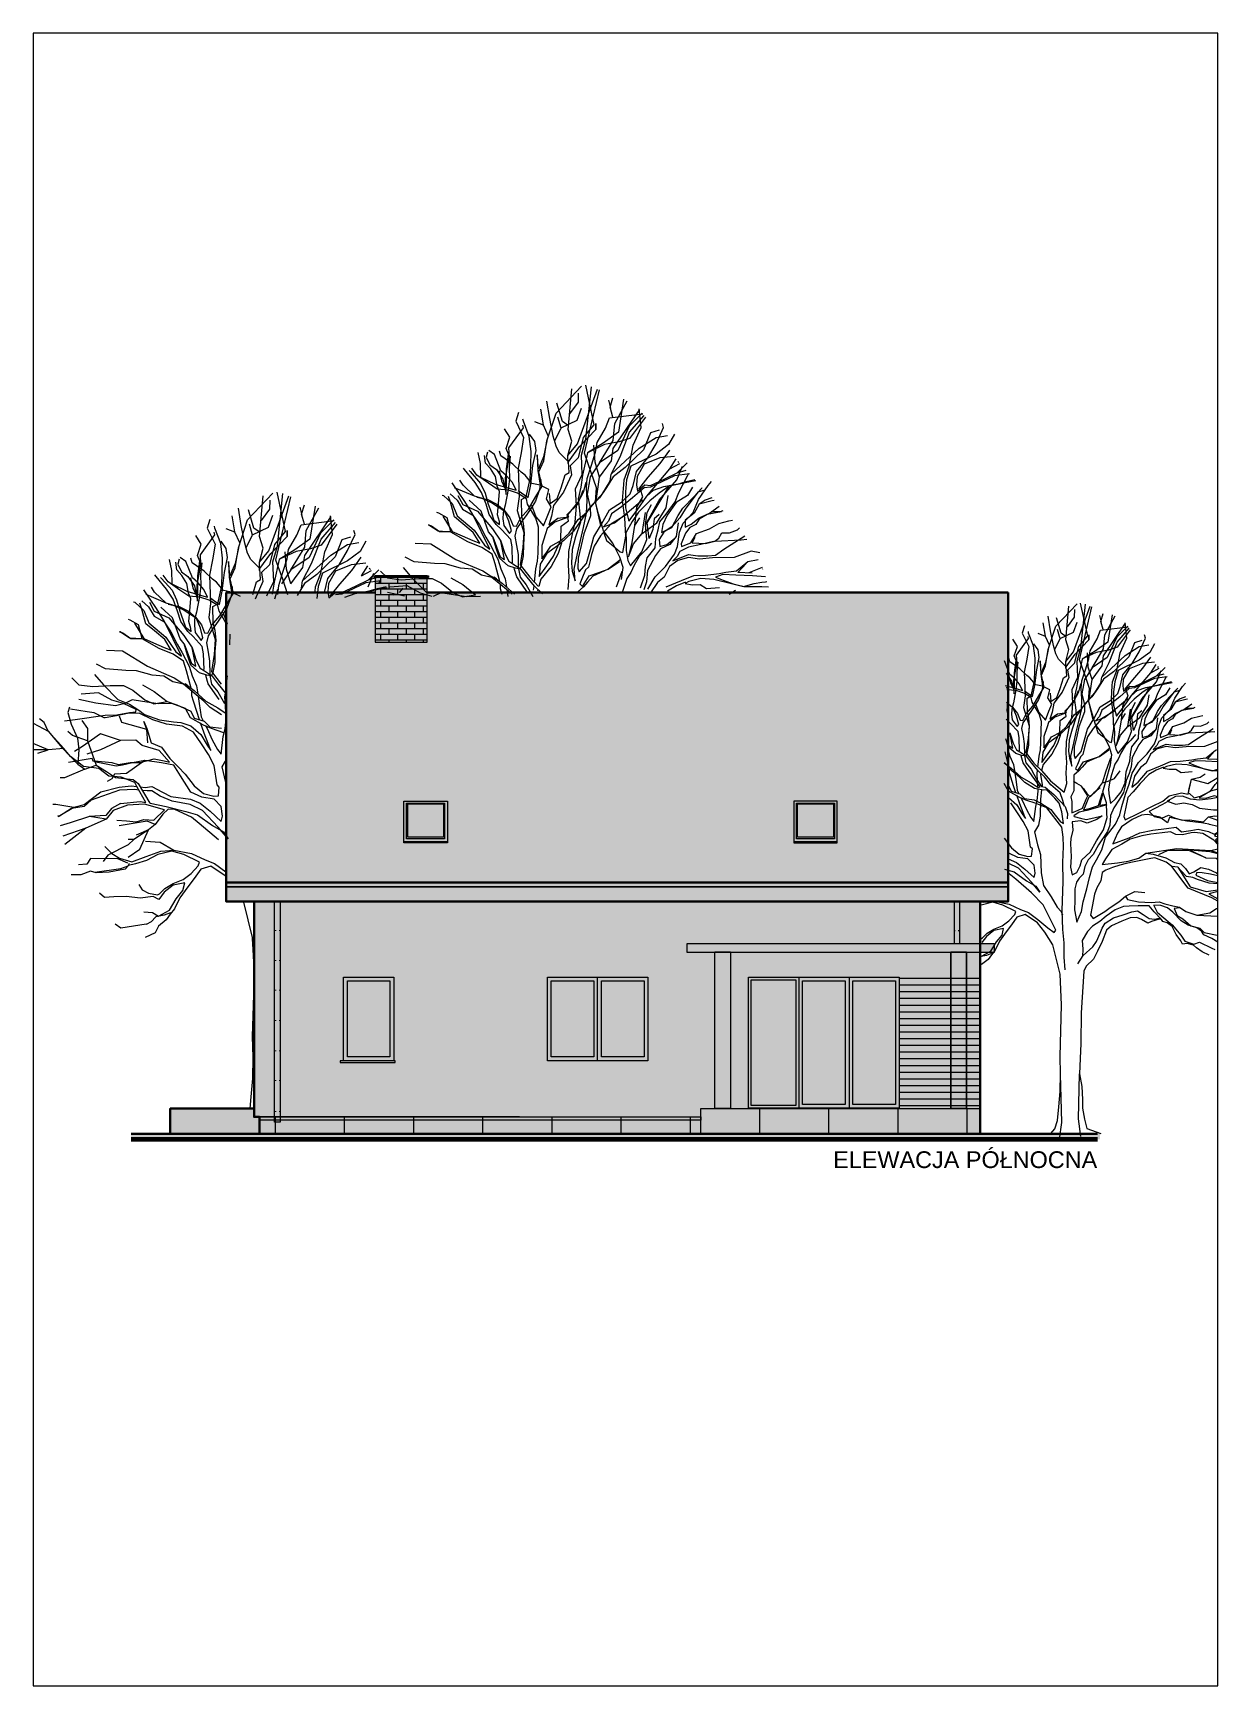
# Paper-space layout 'ELEW N' of a CAD drawing. Header units: millimetres. Extents: x -21 to 191, y -6 to 290.
# The model-space entities are those that its viewports show. They can reach past a viewport. Long polylines and large blocks are cut down to what shows.
import ezdxf

# ---------------------------------------------------------------- set-up
doc = ezdxf.new("R2010")
doc.units = ezdxf.units.MM
for name, color, linetype, lineweight in [('A-ELEWACJA CIENKA', 11, 'Continuous', 13), ('A-murowane', 3, 'Continuous', 35), ('A-RYS ELEWACJI', 30, 'Continuous', 35), ('A-wykończenie', 4, 'Continuous', 5), ('B-CEGŁA ale dr', 34, 'Continuous', 0), ('B-CIENIE', 251, 'Continuous', 0), ('B-DACHÓWKA', 250, 'Continuous', 0), ('B-DREWNO', 32, 'Continuous', 0), ('B-materiały', 9, 'Continuous', 0), ('B-opis', 7, 'Continuous', 0), ('B-STOLARKA OKIENNA', 32, 'Continuous', 0), ('B-SZKŁO', 153, 'Continuous', 0)]:
    doc.layers.add(name, color=color, linetype=linetype, lineweight=lineweight)
doc.layers.add('B-BIAŁY ELEM', color=7, linetype='Continuous', lineweight=0, true_color=0xf0f0f0)
doc.styles.get("Standard").update_dxf_attribs({"font": 'arial.ttf'})
pattern_1 = [(0, (8985.34, 2658.096), (0, 6.985), [5.08, -1.905]), (90, (8985.34, 2658.096), (-6.985, 4e-16), [5.08, -1.905])]

psp = doc.layouts.new('ELEW N')

msp = doc.modelspace()

# ---------------------------------------------------------------- texts
at = {"layer": 'B-opis', "insert": (-5935.79, -3117.87), "char_height": 30, "attachment_point": 1}
msp.add_mtext_dynamic_manual_height_columns('ELEWACJA PÓŁNOCNA', width=1113.5761, gutter_width=12.5, heights=[0], dxfattribs=at)

# ---------------------------------------------------------------- blocks, each defined once
blk = doc.blocks.new('A$C78E45FC7')
at = {"layer": 'A-ELEWACJA CIENKA'}
h = blk.add_hatch(dxfattribs=at)
h.set_pattern_fill('ANGLE', color=256)
h.set_pattern_definition(pattern_1)
h.paths.add_polyline_path([(10, -51.9), (0, -51.9), (0, -53.1), (10, -53.1)])
h.paths.add_polyline_path([(0, -51.9), (-1.1, -51.9), (-1.1, -53.1), (0, -53.1)])
h.paths.add_polyline_path([(11.1, -51.9), (10, -51.9), (10, -53.1), (11.1, -53.1)])
h = blk.add_hatch(dxfattribs=at)
h.set_pattern_fill('ANGLE', color=256)
h.set_pattern_definition([(0, (8985.6306, 2604.956), (0, 6.985), [5.08, -1.905]), (90, (8985.6306, 2604.956), (-6.985, 4e-16), [5.08, -1.905])])
h.paths.add_polyline_path([(10.3, -105), (0.3, -105), (0.3, -106.3), (10.3, -106.3)])
h.paths.add_polyline_path([(0.3, -105), (-0.8, -105), (-0.8, -106.3), (0.3, -106.3)])
h.paths.add_polyline_path([(11.4, -105), (10.3, -105), (10.3, -106.3), (11.4, -106.3)])
h = blk.add_hatch(dxfattribs=at)
h.set_pattern_fill('ANGLE', color=256)
h.set_pattern_definition([(0, (8985.34, 2551.525), (0, 6.985), [5.08, -1.905]), (90, (8985.34, 2551.525), (-6.985, 4e-16), [5.08, -1.905])])
h.paths.add_polyline_path([(10, -158.4), (0, -158.4), (0, -159.7), (10, -159.7)])
h.paths.add_polyline_path([(0, -158.4), (-1.1, -158.4), (-1.1, -159.7), (0, -159.7)])
h.paths.add_polyline_path([(11.1, -158.4), (10, -158.4), (10, -159.7), (11.1, -159.7)])
h = blk.add_hatch(dxfattribs=at)
h.set_pattern_fill('ANGLE', color=256)
h.set_pattern_definition([(0, (8985.34, 2497.531), (0, 6.985), [5.08, -1.905]), (90, (8985.34, 2497.531), (-6.985, 4e-16), [5.08, -1.905])])
h.paths.add_polyline_path([(10, -212.4), (0, -212.4), (0, -213.7), (10, -213.7)])
h.paths.add_polyline_path([(0, -212.4), (-1.1, -212.4), (-1.1, -213.7), (0, -213.7)])
h.paths.add_polyline_path([(11.1, -212.4), (10, -212.4), (10, -213.7), (11.1, -213.7)])
h = blk.add_hatch(dxfattribs=at)
h.set_pattern_fill('ANGLE', color=256)
h.set_pattern_definition([(0, (8985.34, 2442.893), (0, 6.985), [5.08, -1.905]), (90, (8985.34, 2442.893), (-6.985, 4e-16), [5.08, -1.905])])
h.paths.add_polyline_path([(10, -267.1), (0, -267.1), (0, -268.3), (10, -268.3)])
h.paths.add_polyline_path([(0, -267.1), (-1.1, -267.1), (-1.1, -268.3), (0, -268.3)])
h.paths.add_polyline_path([(11.1, -267.1), (10, -267.1), (10, -268.3), (11.1, -268.3)])
h = blk.add_hatch(dxfattribs=at)
h.set_pattern_fill('ANGLE', color=256)
h.set_pattern_definition([(0, (8985.34, 2389.703), (0, 6.985), [5.08, -1.905]), (90, (8985.34, 2389.703), (-6.985, 4e-16), [5.08, -1.905])])
h.paths.add_polyline_path([(10, -320.3), (0, -320.3), (0, -321.5), (10, -321.5)])
h.paths.add_polyline_path([(0, -320.3), (-1.1, -320.3), (-1.1, -321.5), (0, -321.5)])
h.paths.add_polyline_path([(11.1, -320.3), (10, -320.3), (10, -321.5), (11.1, -321.5)])
h = blk.add_hatch(dxfattribs=at)
h.set_pattern_fill('ANGLE', color=256)
h.set_pattern_definition([(0, (8985.34, 2334.3265), (0, 6.985), [5.08, -1.905]), (90, (8985.34, 2334.3265), (-6.985, 4e-16), [5.08, -1.905])])
h.paths.add_polyline_path([(10, -375.6), (0, -375.6), (0, -376.9), (10, -376.9)])
h.paths.add_polyline_path([(0, -375.6), (-1.1, -375.6), (-1.1, -376.9), (0, -376.9)])
h.paths.add_polyline_path([(11.1, -375.6), (10, -375.6), (10, -376.9), (11.1, -376.9)])
at = {"layer": 'B-STOLARKA OKIENNA', "true_color": 0x636466, "transparency": 33554687}
h = blk.add_hatch(color=251, dxfattribs=at)
h.dxf.hatch_style = 1
h.paths.add_polyline_path([(10, 0), (0, 0), (0, -395.6), (10, -395.6)])
at = {"layer": 'A-ELEWACJA CIENKA'}
blk.add_lwpolyline([(0, 0), (10, 0), (10, -395.6), (0, -395.6)], close=True, dxfattribs=at)
blk = doc.blocks.new('A$C557A236E')
at = {"layer": 'B-materiały'}
for p, q in [((-809.5, 321.1), (-763.9, 369.1)), ((-787.9, 291.9), (-781.2, 364.6)), ((-771.2, 266.1), (-735.5, 364.2)), ((-769.3, 340.6), (-769, 356.9)), ((-758.7, 249.2), (-731.8, 362.8)), ((-757, 370.9), (-741.8, 300.3)), ((-756, 274.5), (-746.2, 368.4)), ((-832, 300), (-836.6, 328.4)), ((-820.7, 311.4), (-825.8, 342.5)), ((-798.1, 306.3), (-807.8, 339.2)), ((-784.6, 320.1), (-769.3, 340.6)), ((-771.8, 308.3), (-763.8, 329.8)), ((-711.5, 329.8), (-714.9, 344.4)), ((-712.5, 331.6), (-707.6, 348.2)), ((-707.6, 313.9), (-712.5, 331.6)), ((-706.9, 257.7), (-659.7, 327.5)), ((-704.5, 302.6), (-681.9, 343.2)), ((-688.6, 345.9), (-697.9, 287)), ((-657.3, 295.4), (-660.6, 328.7)), ((-876.9, 322.1), (-881.4, 306.5)), ((-881.4, 306.5), (-867.4, 277.7)), ((-867.9, 294.5), (-869.1, 299.3)), ((-867.9, 306.5), (-868.6, 310.2)), ((-857.4, 279.3), (-867.9, 306.5)), ((-832, 299.3), (-847.6, 305.6)), ((-823.4, 280.2), (-832, 299.3)), ((-825.7, 271.4), (-809.5, 321.1)), ((-814.5, 279.7), (-820.7, 311.4)), ((-800.5, 294.1), (-806.1, 313.9)), ((-800.5, 294.8), (-771.8, 308.3)), ((-787, 298.6), (-798.1, 306.3)), ((-741.8, 300.3), (-761.1, 277.2)), ((-738.5, 291.9), (-738.5, 302.6)), ((-738.5, 302.6), (-738.5, 291.9)), ((-721, 294.1), (-713.5, 312.4)), ((-713.5, 312.4), (-654.3, 320.1)), ((-706.9, 272.3), (-704.5, 302.6)), ((-678.6, 297.7), (-699.1, 254.1)), ((-655, 321.2), (-678.6, 297.7)), ((-677.7, 287), (-651.9, 316.9)), ((-649.5, 313.7), (-677.7, 275.9)), ((-616.9, 295.4), (-619.1, 302.6)), ((-892.2, 277.8), (-901.9, 293.2)), ((-899, 257.5), (-892.2, 277.8)), ((-893.7, 259), (-867.9, 294.5)), ((-867.4, 277.7), (-872, 250.1)), ((-854, 252.6), (-857.4, 279.3)), ((-847.7, 270.2), (-856.8, 283.4)), ((-845.3, 254.2), (-847.7, 270.2)), ((-825.7, 271.4), (-831.8, 243.1)), ((-831.5, 235.7), (-825.7, 271.4)), ((-809.3, 261.8), (-814.5, 279.7)), ((-811.6, 271.9), (-800.5, 294.1)), ((-788.1, 245.5), (-781.2, 271)), ((-781.2, 271), (-787.9, 291.9)), ((-761.1, 277.2), (-770.1, 240.8)), ((-767.7, 261.3), (-738.5, 291.9)), ((-764, 246.1), (-756, 274.5)), ((-725, 267.5), (-753, 250.2)), ((-738.7, 251.5), (-735.7, 268.3)), ((-735.7, 268.3), (-721, 294.1)), ((-731.6, 232), (-706.9, 272.3)), ((-697.9, 287), (-725, 267.5)), ((-696.7, 269.7), (-722.6, 264.9)), ((-677.7, 275.9), (-696.7, 269.7)), ((-694.6, 243.1), (-677.7, 287)), ((-671.3, 263.9), (-657.3, 295.4)), ((-660.4, 258.1), (-630.2, 277.2)), ((-640.4, 285.7), (-652.8, 255.1)), ((-624.8, 290.6), (-640.4, 285.7)), ((-630.4, 266.2), (-616.9, 295.4)), ((-630.2, 277.2), (-610, 280.8)), ((-597.7, 283.4), (-607.9, 264.9)), ((-949.4, 250.7), (-945.5, 231)), ((-935.9, 231.8), (-937.5, 245.5)), ((-931.9, 251.1), (-934.4, 242.1)), ((-934.4, 242.1), (-927.8, 228.6)), ((-919.7, 247), (-929.9, 254.1)), ((-908.1, 217.7), (-919.7, 247)), ((-908.5, 244.4), (-910.6, 252.8)), ((-887, 229.7), (-908.5, 244.4)), ((-894.8, 247.6), (-899, 257.5)), ((-898.1, 221.3), (-894.8, 247.6)), ((-896.8, 221.4), (-892.6, 242.2)), ((-892.6, 242.2), (-893.7, 259)), ((-891.3, 244.3), (-893.5, 223.5)), ((-872, 250.1), (-877.4, 222.5)), ((-854.7, 227.1), (-854, 252.6)), ((-850.7, 227.2), (-845.3, 254.2)), ((-840.8, 221.3), (-843.2, 246.6)), ((-843.2, 246.6), (-842, 218.6)), ((-831.8, 243.1), (-840.8, 221.3)), ((-803.7, 250.5), (-809.3, 261.8)), ((-787.2, 234.2), (-803.7, 250.5)), ((-788.1, 245.5), (-771.2, 266.1)), ((-787.8, 230.8), (-788.1, 245.5)), ((-787.2, 234.2), (-767.7, 261.3)), ((-770.1, 240.8), (-784.3, 226.9)), ((-762.5, 211.3), (-764, 246.1)), ((-753, 250.2), (-761.8, 210)), ((-746.3, 215.1), (-758.7, 249.2)), ((-722.6, 264.9), (-750.9, 251.5)), ((-746.1, 227.8), (-738.7, 251.5)), ((-739.7, 233.3), (-741.8, 263.9)), ((-699.1, 254.1), (-731.6, 232)), ((-710.9, 211.9), (-660.4, 258.1)), ((-710.9, 211.9), (-694.6, 243.1)), ((-710.2, 235.9), (-706.9, 257.7)), ((-652.8, 255.1), (-685.6, 223.5)), ((-678.4, 226.2), (-671.3, 263.9)), ((-630.2, 247.9), (-675.3, 226.1)), ((-665.4, 216.4), (-645.2, 241.1)), ((-623.6, 240.8), (-651.9, 229.7)), ((-645.2, 241.1), (-630.4, 266.2)), ((-607.9, 264.9), (-630.2, 247.9)), ((-597.6, 243.6), (-623.6, 240.8)), ((-622.9, 230.9), (-605.7, 254.6)), ((-605.5, 221.3), (-594.2, 239.1)), ((-973.2, 220.1), (-975.3, 222.7)), ((-954.5, 197.1), (-973.2, 220.1)), ((-964.8, 218.1), (-963, 216.4)), ((-963, 216.4), (-944.4, 195.4)), ((-951.3, 210.2), (-960.4, 222.6)), ((-930.3, 195.7), (-951.3, 210.2)), ((-945.5, 231), (-944.6, 206.6)), ((-927, 221.9), (-935.9, 231.8)), ((-927.8, 228.6), (-916.2, 220.2)), ((-917.9, 207.4), (-927, 221.9)), ((-914.8, 190.1), (-917.9, 207.4)), ((-916.2, 220.2), (-904.4, 203.1)), ((-911.5, 217.6), (-907, 199.7)), ((-898.5, 209.3), (-908.1, 217.7)), ((-899.7, 205.2), (-896.8, 221.4)), ((-887.5, 196.8), (-898.5, 209.3)), ((-898.2, 198.5), (-898.1, 221.3)), ((-893.5, 223.5), (-893, 203.4)), ((-871.8, 215.3), (-887, 229.7)), ((-877.4, 222.5), (-875.4, 171.6)), ((-865, 210.1), (-871.8, 215.3)), ((-852.6, 195), (-865, 210.1)), ((-855.5, 203.6), (-854.7, 227.1)), ((-854.5, 193.6), (-850.7, 227.2)), ((-842, 218.6), (-837.7, 192)), ((-840.4, 216.1), (-831.5, 235.7)), ((-834.3, 190.1), (-840.4, 216.1)), ((-800.1, 187.6), (-793.3, 210.5)), ((-781.9, 210.8), (-795.9, 179.6)), ((-793.3, 210.5), (-786, 214.8)), ((-786, 214.8), (-787.2, 234.2)), ((-784.3, 226.9), (-781.9, 210.8)), ((-774.6, 185.5), (-762.5, 211.3)), ((-761.8, 210), (-765.3, 188.5)), ((-753.6, 204.2), (-746.1, 227.8)), ((-731.6, 232), (-748.3, 207)), ((-737.3, 187.1), (-746.3, 215.1)), ((-731.6, 206.6), (-739.7, 233.3)), ((-731.6, 206.6), (-710.2, 235.9)), ((-707.4, 207.3), (-720.3, 186.2)), ((-712.6, 199.2), (-710.9, 211.9)), ((-685.6, 223.5), (-707.4, 207.3)), ((-687.8, 201.8), (-678.4, 226.2)), ((-675.3, 226.1), (-683.1, 201.9)), ((-671.5, 191.5), (-665.4, 216.4)), ((-664.5, 207.7), (-665.5, 193)), ((-651.9, 229.7), (-664.5, 207.7)), ((-646.9, 172.7), (-605.5, 221.3)), ((-644.4, 206.2), (-622.9, 230.9)), ((-597.7, 208.9), (-640.4, 188.4)), ((-614.8, 203.6), (-592.9, 214.2)), ((-605.5, 221.3), (-587.7, 230.8)), ((-570.5, 212.2), (-597.7, 208.9)), ((-593.2, 201.7), (-583.2, 225.9)), ((-592.9, 214.2), (-574.6, 232.1)), ((-592.9, 214.2), (-576.7, 218.9)), ((-591.4, 234.8), (-589.5, 232.7)), ((-589.4, 178.8), (-573.9, 208.9)), ((-573.9, 208.9), (-571.8, 213.6)), ((-1361.9, 129.8), (-1316.2, 177.7)), ((-1309.4, 179.5), (-1294.2, 108.9)), ((-972.6, 162.7), (-995.1, 196.2)), ((-955.2, 172.3), (-991.1, 187.5)), ((-975.8, 191.9), (-981.4, 201.1)), ((-955.2, 172.3), (-975.8, 191.9)), ((-942.7, 179.3), (-954.5, 197.1)), ((-944.6, 206.6), (-918.2, 194)), ((-944.4, 195.4), (-936.6, 178.1)), ((-934.8, 158.1), (-942.7, 179.3)), ((-936.6, 178.1), (-930.7, 158.2)), ((-914.7, 184.7), (-930.3, 195.7)), ((-918.2, 194), (-900, 188.4)), ((-910.5, 180.8), (-914.8, 190.1)), ((-894.5, 183.2), (-914.7, 184.7)), ((-912.7, 158.6), (-910.5, 180.8)), ((-907, 199.7), (-900.6, 185.7)), ((-904.4, 203.1), (-899.9, 183.7)), ((-900.6, 185.7), (-899, 175.7)), ((-895.2, 184.5), (-900.5, 156.2)), ((-900, 188.4), (-881.1, 182.9)), ((-899.9, 183.7), (-899.7, 205.2)), ((-899, 175.7), (-898.2, 198.5)), ((-893, 203.4), (-895.2, 184.5)), ((-878.3, 177.6), (-894.5, 183.2)), ((-881.1, 182.9), (-887.5, 196.8)), ((-862.6, 167.9), (-878.3, 177.6)), ((-877, 182.3), (-859.3, 170)), ((-862.7, 171.3), (-855.5, 203.6)), ((-859.3, 170), (-854.5, 193.6)), ((-837.7, 192), (-852.6, 195)), ((-838.9, 184.6), (-846.4, 163.6)), ((-845.9, 171.7), (-834.3, 190.1)), ((-836.7, 202.1), (-838.9, 184.6)), ((-822.1, 184.4), (-837.7, 192)), ((-826.4, 167.5), (-822.1, 184.4)), ((-795.9, 179.6), (-814, 155.7)), ((-807.6, 168), (-800.1, 187.6)), ((-773.1, 155.4), (-774.6, 185.5)), ((-770.5, 158.2), (-761.1, 183.2)), ((-765.3, 188.5), (-770.1, 167.6)), ((-769.9, 161.5), (-760.3, 179.9)), ((-760.3, 179.9), (-755.4, 197.4)), ((-755.2, 188), (-753.6, 204.2)), ((-753.9, 164.6), (-755.2, 188)), ((-748.3, 207), (-753.5, 176)), ((-739.1, 161.6), (-737.3, 187.1)), ((-738.5, 159.1), (-731.6, 206.6)), ((-735.9, 166.4), (-725.4, 178.1)), ((-720.3, 186.2), (-731.9, 169.2)), ((-725.4, 178.1), (-712.6, 199.2)), ((-690.2, 164.9), (-688.3, 193.1)), ((-688.3, 193.1), (-687.8, 201.8)), ((-683.1, 201.9), (-685.3, 180.4)), ((-685.3, 180.4), (-685.2, 151.6)), ((-676.5, 176.6), (-671.5, 191.5)), ((-651.9, 187.1), (-672.3, 169.3)), ((-665.5, 193), (-663.9, 181.6)), ((-663.9, 181.6), (-650.7, 192.7)), ((-661.3, 185), (-644.4, 206.2)), ((-654, 171.1), (-658.5, 184.5)), ((-640.4, 188.4), (-651.9, 187.1)), ((-650.7, 192.7), (-640.6, 191.6)), ((-646.9, 172.7), (-635.1, 183)), ((-646.1, 124.9), (-607.1, 190.4)), ((-624.9, 177.9), (-641.3, 164.1)), ((-640.6, 191.6), (-614.8, 203.6)), ((-635.1, 183), (-616.5, 189.5)), ((-607.1, 190.4), (-624.9, 177.9)), ((-624.8, 165), (-593.2, 201.7)), ((-616.5, 189.5), (-559.3, 200.2)), ((-616.5, 189.5), (-591.8, 194.1)), ((-583.1, 195), (-607.1, 190.4)), ((-596.3, 162.5), (-589.4, 178.8)), ((-591.8, 194.1), (-576.5, 198.5)), ((-555.9, 179.6), (-578.6, 148.9)), ((-576.5, 198.5), (-561.1, 202.1)), ((-564.9, 188.4), (-573.9, 173.7)), ((-563, 171.4), (-548.7, 186.5)), ((-543.4, 183), (-555.9, 179.6)), ((-554.2, 166.3), (-537.4, 191.5)), ((-548.7, 186.5), (-547.8, 187.8)), ((-537.4, 191.5), (-530.9, 199)), ((-1373, 120), (-1378.1, 151.1)), ((-1340.2, 100.5), (-1333.6, 173.2)), ((-1336.9, 128.7), (-1321.7, 149.2)), ((-1323.5, 74.7), (-1287.9, 172.8)), ((-1321.7, 149.2), (-1321.3, 165.5)), ((-1311, 57.8), (-1284.1, 171.4)), ((-1308.3, 83.1), (-1298.5, 177)), ((-1263.8, 138.4), (-1267.3, 153)), ((-1264.8, 140.2), (-1260, 156.8)), ((-1256.8, 111.2), (-1234.2, 151.8)), ((-1240.9, 154.5), (-1250.2, 95.6)), ((-1013.3, 174.5), (-1011.1, 173.7)), ((-1011.1, 173.7), (-995.2, 159.1)), ((-998.5, 161.8), (-1002.1, 172.1)), ((-998.8, 176.7), (-986.6, 165.5)), ((-991.2, 135.2), (-998.5, 161.8)), ((-995.2, 159.1), (-986.2, 137.3)), ((-986.6, 165.5), (-976.8, 149)), ((-985, 173.7), (-976.2, 157.8)), ((-976.8, 149), (-958.4, 138.7)), ((-976.2, 157.8), (-950.1, 145.8)), ((-958.2, 139.6), (-972.6, 162.7)), ((-943.4, 145.8), (-964.8, 165.3)), ((-943.1, 168.6), (-955.2, 172.3)), ((-951.2, 170.4), (-931.6, 166.2)), ((-924.8, 160.3), (-943.1, 168.6)), ((-928.9, 139.4), (-934.8, 158.1)), ((-931.6, 166.2), (-915.3, 157.9)), ((-930.7, 158.2), (-925, 142.9)), ((-900.9, 144.8), (-924.8, 160.3)), ((-915.3, 157.9), (-902.3, 147.5)), ((-914.2, 139.1), (-912.7, 158.6)), ((-900.5, 156.2), (-904.2, 142.7)), ((-875.4, 171.6), (-878.8, 146.7)), ((-873.1, 132.8), (-858.8, 149.2)), ((-871.3, 166.4), (-862.7, 171.3)), ((-870.5, 136.9), (-871.3, 166.4)), ((-860.4, 157.9), (-862.6, 167.9)), ((-852.2, 154.1), (-861.9, 139.8)), ((-845.6, 132.8), (-860.4, 157.9)), ((-858.8, 149.2), (-845.9, 171.7)), ((-853.6, 156.1), (-845.7, 135.5)), ((-846.4, 163.6), (-852.2, 154.1)), ((-818, 153.6), (-826.4, 167.5)), ((-824.3, 138.7), (-818, 153.6)), ((-821.9, 177), (-820.2, 159.6)), ((-820.2, 159.6), (-807.6, 168)), ((-814, 155.7), (-817.6, 136.9)), ((-789.5, 139.6), (-770.5, 158.2)), ((-788.1, 138.9), (-769.9, 161.5)), ((-747, 154.7), (-778, 109.7)), ((-775.1, 125.9), (-773.1, 155.4)), ((-770.1, 167.6), (-766.7, 140.8)), ((-754.7, 141.8), (-753.9, 164.6)), ((-754.1, 143.8), (-735.9, 166.4)), ((-753.5, 176), (-748.3, 152)), ((-748.3, 152), (-747.9, 137.3)), ((-731.9, 169.2), (-747, 154.7)), ((-733.2, 141), (-739.1, 161.6)), ((-729.5, 120.1), (-738.5, 159.1)), ((-728.1, 122.4), (-714, 148.2)), ((-714, 148.2), (-692.2, 161.5)), ((-692, 153.4), (-710.4, 140.9)), ((-692.2, 161.5), (-676.5, 176.6)), ((-672.3, 169.3), (-692, 153.4)), ((-686.1, 133.5), (-690.2, 164.9)), ((-685.2, 151.6), (-679.3, 127.6)), ((-682.3, 142.9), (-654.7, 165.8)), ((-668.7, 120.1), (-665.1, 152.9)), ((-665.1, 152.9), (-654, 171.1)), ((-664.3, 147.4), (-646.9, 172.7)), ((-641.3, 164.1), (-661.6, 143.5)), ((-649.6, 121), (-624.8, 165)), ((-646.1, 143.2), (-638.3, 157.8)), ((-629.3, 124.9), (-612.4, 151.6)), ((-612.5, 140), (-596.3, 162.5)), ((-612.4, 151.6), (-608.8, 173.7)), ((-594.4, 161.4), (-610.5, 138.7)), ((-573.9, 173.7), (-594.4, 161.4)), ((-591, 137.8), (-582.6, 150.8)), ((-578.6, 148.9), (-587.6, 133.9)), ((-582.6, 150.8), (-563, 171.4)), ((-563.7, 143.2), (-554.2, 166.3)), ((-553.3, 158.2), (-562.3, 141.9)), ((-542.8, 165.2), (-553.3, 158.2)), ((-530, 164), (-553.3, 158.2)), ((-530.8, 169.4), (-542.8, 165.2)), ((-534.8, 141.9), (-517.2, 154.8)), ((-526.4, 164.7), (-530, 164)), ((-1429.3, 130.7), (-1433.8, 115.1)), ((-1420.2, 115.1), (-1420.9, 118.8)), ((-1384.4, 108.6), (-1388.9, 137.1)), ((-1378, 80), (-1361.9, 129.8)), ((-1366.8, 88.3), (-1373, 120)), ((-1350.4, 114.9), (-1360.1, 147.8)), ((-1352.8, 102.7), (-1358.4, 122.5)), ((-1324.1, 116.9), (-1316.1, 138.4)), ((-1273.3, 102.8), (-1265.9, 121)), ((-1265.9, 121), (-1206.6, 128.7)), ((-1260, 122.5), (-1264.8, 140.2)), ((-1259.2, 66.3), (-1212, 136.1)), ((-1207.4, 129.8), (-1231, 106.3)), ((-1230.1, 95.6), (-1204.2, 125.5)), ((-1201.8, 122.3), (-1230.1, 84.5)), ((-1209.6, 104.1), (-1212.9, 137.3)), ((-1037.1, 120.6), (-1038.6, 120.7)), ((-1038.3, 121.2), (-1032.3, 119.4)), ((-1020.7, 109.7), (-1037.1, 120.6)), ((-1032.3, 119.4), (-1018, 109.1)), ((-1019.5, 141.9), (-1022.6, 143.3)), ((-1004.5, 133.5), (-1019.5, 141.9)), ((-1012, 136.7), (-995.2, 109)), ((-997.9, 108.9), (-1004.5, 133.5)), ((-976.1, 122.8), (-991.2, 135.2)), ((-986.2, 137.3), (-955.8, 111.6)), ((-957.6, 107.2), (-976.1, 122.8)), ((-958.4, 138.7), (-946.6, 120.9)), ((-927.8, 77.4), (-958.2, 139.6)), ((-950.1, 145.8), (-923.3, 114.2)), ((-946.6, 120.9), (-935.3, 99.1)), ((-930.2, 108.6), (-943.4, 145.8)), ((-916.4, 121.7), (-928.9, 139.4)), ((-925, 142.9), (-920.6, 129.6)), ((-920.6, 129.6), (-910.4, 121.8)), ((-906.8, 112.5), (-916.4, 121.7)), ((-910.5, 127.2), (-914.2, 139.1)), ((-910.4, 121.8), (-910.5, 127.2)), ((-904.2, 142.7), (-904.6, 132)), ((-904.6, 132), (-903, 120)), ((-903, 120), (-892.6, 105.5)), ((-902.3, 147.5), (-891.9, 133.7)), ((-893.8, 127.6), (-900.9, 144.8)), ((-889.3, 110.3), (-893.8, 127.6)), ((-891.9, 133.7), (-886.2, 119.1)), ((-886.2, 119.1), (-880.1, 118.5)), ((-880.1, 118.5), (-873.1, 132.8)), ((-873.6, 123.4), (-880, 113.9)), ((-878.8, 146.7), (-867.1, 107.5)), ((-861.9, 139.8), (-873.6, 123.4)), ((-867.5, 123.5), (-870.5, 136.9)), ((-865.8, 106.2), (-867.5, 123.5)), ((-845.7, 135.5), (-831.9, 119.1)), ((-840.6, 116.9), (-845.6, 132.8)), ((-831.9, 119.1), (-824.3, 138.7)), ((-811.9, 125.6), (-825.1, 114.6)), ((-817.6, 136.9), (-822.6, 121.3)), ((-822.6, 121.3), (-806.1, 133.1)), ((-788.7, 134.2), (-811.9, 125.6)), ((-806.1, 133.1), (-786.7, 135.6)), ((-801.1, 94.4), (-800.4, 118.5)), ((-800.4, 118.5), (-787.2, 128.2)), ((-787.2, 128.2), (-789.5, 139.6)), ((-786.7, 135.6), (-788.1, 138.9)), ((-786, 106.2), (-769.8, 130.7)), ((-780.5, 102.3), (-775.1, 125.9)), ((-765.7, 126.1), (-774.4, 99.7)), ((-769.8, 130.7), (-754.1, 143.8)), ((-766.7, 140.8), (-765.7, 126.1)), ((-760.1, 116.2), (-754.7, 141.8)), ((-747.9, 137.3), (-759.8, 104.8)), ((-741.6, 99.9), (-728.1, 122.4)), ((-724.4, 110.4), (-733.2, 141)), ((-711.3, 122.1), (-729.6, 101.5)), ((-715.5, 127.4), (-724.6, 117.7)), ((-724.6, 117.7), (-704.7, 124.9)), ((-710.4, 140.9), (-715.5, 127.4)), ((-682.9, 139.6), (-711.3, 122.1)), ((-704.7, 124.9), (-682.3, 142.9)), ((-684.6, 100.6), (-686.1, 133.5)), ((-673.2, 127.1), (-684.8, 106.7)), ((-679.3, 127.6), (-664.3, 147.4)), ((-661.6, 143.5), (-673.2, 127.1)), ((-673.2, 89.5), (-668.7, 120.1)), ((-668.7, 120.1), (-659.7, 133.4)), ((-655.2, 105.4), (-649.4, 143.2)), ((-655.2, 105.4), (-629.3, 124.9)), ((-649.6, 121), (-646.1, 143.2)), ((-646.9, 94.9), (-649.6, 121)), ((-642.8, 96.9), (-646.1, 124.9)), ((-633.8, 132.1), (-635.9, 112.6)), ((-624.8, 139.6), (-633.8, 132.1)), ((-626.6, 112.2), (-623.6, 126.3)), ((-623.6, 126.3), (-612.5, 140)), ((-618.1, 121.8), (-620.4, 107.6)), ((-610.5, 138.7), (-618.1, 121.8)), ((-601.9, 116.1), (-591, 137.8)), ((-587.6, 133.9), (-601.3, 118.2)), ((-591.1, 124.6), (-594.4, 100.5)), ((-588.3, 107.8), (-582, 124)), ((-582, 124), (-563.7, 143.2)), ((-578.1, 129.5), (-578.4, 116.7)), ((-578.4, 116.7), (-567.8, 122.3)), ((-562.3, 141.9), (-578.1, 129.5)), ((-559.1, 121.9), (-569.7, 116.3)), ((-567.8, 122.3), (-553.4, 133.4)), ((-553.3, 131.4), (-559.1, 121.9)), ((-553.4, 133.4), (-534.8, 141.9)), ((-538.8, 139.8), (-553.3, 131.4)), ((-513.4, 144.5), (-538.8, 139.8)), ((-534.8, 113.8), (-518.3, 123.6)), ((-531.5, 144.7), (-514.8, 145.1)), ((-518.3, 123.6), (-500.3, 128.1)), ((-514.8, 145.1), (-510, 147)), ((-500.3, 128.1), (-493.5, 129.2)), ((-1444.5, 86.4), (-1454.2, 101.8)), ((-1446, 67.6), (-1420.2, 103.1)), ((-1433.8, 115.1), (-1419.7, 86.3)), ((-1420.2, 103.1), (-1421.4, 108)), ((-1409.7, 87.9), (-1420.2, 115.1)), ((-1400.1, 78.8), (-1409.1, 92)), ((-1384.4, 107.9), (-1400, 114.2)), ((-1375.7, 88.9), (-1384.4, 107.9)), ((-1363.9, 80.5), (-1352.8, 102.7)), ((-1352.8, 103.4), (-1324.1, 116.9)), ((-1339.3, 107.2), (-1350.4, 114.9)), ((-1333.6, 79.6), (-1340.2, 100.5)), ((-1320, 69.9), (-1290.8, 100.5)), ((-1294.2, 108.9), (-1313.4, 85.8)), ((-1290.8, 100.5), (-1290.8, 111.2)), ((-1290.8, 111.2), (-1290.8, 100.5)), ((-1288.1, 76.9), (-1273.3, 102.8)), ((-1250.2, 95.6), (-1277.3, 76.1)), ((-1259.2, 80.9), (-1256.8, 111.2)), ((-1231, 106.3), (-1251.4, 62.7)), ((-1246.9, 51.7), (-1230.1, 95.6)), ((-1223.6, 72.5), (-1209.6, 104.1)), ((-1192.7, 94.3), (-1205.1, 63.7)), ((-1177.1, 99.2), (-1192.7, 94.3)), ((-1182.8, 74.9), (-1169.3, 104.1)), ((-1182.5, 85.8), (-1162.4, 89.4)), ((-1169.3, 104.1), (-1171.4, 111.2)), ((-1150, 92), (-1160.2, 73.5)), ((-997.9, 108.2), (-1020.7, 109.7)), ((-1018, 109.1), (-997.9, 108.9)), ((-967.3, 90.9), (-997.9, 108.2)), ((-995.2, 109), (-977.6, 101.4)), ((-977.6, 101.4), (-958.6, 93.1)), ((-942.2, 80.8), (-967.3, 90.9)), ((-958.6, 93.1), (-945.7, 88.1)), ((-945.7, 88.1), (-957.6, 107.2)), ((-955.8, 111.6), (-937.7, 84.9)), ((-935.3, 99.1), (-926.9, 84.5)), ((-922.6, 99.4), (-930.2, 108.6)), ((-923.3, 114.2), (-908.5, 92.1)), ((-922.6, 99.4), (-909.7, 64.1)), ((-916.7, 79.4), (-922.6, 99.4)), ((-908.5, 92.1), (-901, 69.8)), ((-901.9, 59.2), (-908.5, 92.1)), ((-890.3, 94.8), (-906.8, 112.5)), ((-892.6, 105.5), (-889.3, 110.3)), ((-887.9, 81.5), (-890.3, 94.8)), ((-880, 113.9), (-883.1, 101)), ((-883.1, 101), (-880, 84.4)), ((-867.1, 107.5), (-869.1, 80.6)), ((-867.3, 86), (-865.8, 106.2)), ((-841.4, 70.6), (-840.7, 97.4)), ((-840.7, 97.4), (-840.6, 116.9)), ((-828.2, 105.1), (-835, 84.1)), ((-825.1, 114.6), (-828.2, 105.1)), ((-818.9, 83.2), (-799.8, 93.7)), ((-813.8, 65.2), (-801.1, 94.4)), ((-795.1, 93.9), (-806.9, 83.5)), ((-799.8, 93.7), (-786, 106.2)), ((-778, 109.7), (-795.1, 93.9)), ((-786.5, 73.3), (-780.5, 102.3)), ((-774.4, 99.7), (-780.6, 76.8)), ((-771, 69.7), (-765.5, 93.3)), ((-765.5, 93.3), (-760.1, 116.2)), ((-759.8, 104.8), (-764.6, 83.9)), ((-747.7, 76.9), (-741.6, 99.9)), ((-729.6, 101.5), (-741.2, 83.1)), ((-707.8, 88), (-724.4, 110.4)), ((-723.8, 106.7), (-719.3, 93.1)), ((-719.3, 93.1), (-707, 83.3)), ((-689.9, 71.7), (-684.6, 100.6)), ((-684.8, 106.7), (-683.8, 93.3)), ((-683.8, 93.3), (-684, 75.2)), ((-678.6, 67.7), (-673.2, 89.5)), ((-670.8, 87.2), (-655.2, 105.4)), ((-655.8, 72.5), (-646.9, 94.9)), ((-635.9, 112.6), (-642.8, 96.9)), ((-631.8, 79.8), (-630.9, 96.6)), ((-630.9, 96.6), (-626.6, 112.2)), ((-616.4, 107.7), (-624.8, 94.8)), ((-624.8, 94.8), (-623.8, 82.1)), ((-620.4, 107.6), (-601.9, 116.1)), ((-601.3, 118.2), (-616.4, 107.7)), ((-611.2, 85.7), (-597.4, 96.8)), ((-594.4, 100.5), (-605.5, 85.9)), ((-592.3, 82.2), (-588.3, 107.8)), ((-577.5, 106), (-585.7, 87)), ((-584.9, 82.4), (-568.3, 88.8)), ((-569.7, 116.3), (-577.5, 106)), ((-568.3, 88.8), (-558, 105.8)), ((-561.2, 98.4), (-565.7, 88.9)), ((-565.7, 88.9), (-542.2, 87.5)), ((-558, 105.8), (-534.8, 113.8)), ((-527.5, 91.2), (-550.2, 85.9)), ((-542.2, 87.5), (-525.5, 91.9)), ((-525.5, 91.9), (-518.3, 97.4)), ((-525.5, 91.9), (-478.2, 94.3)), ((-518.3, 97.4), (-512.5, 107)), ((-512.5, 107), (-499.1, 106.6)), ((-509.1, 77.6), (-489.3, 90.1)), ((-499.1, 106.6), (-484.5, 112.4)), ((-489.3, 90.1), (-471.5, 101.5)), ((-484.5, 112.4), (-480.9, 115.6)), ((-478.2, 94.3), (-467.9, 95.3)), ((-1501.7, 59.3), (-1497.9, 39.6)), ((-1484.2, 59.7), (-1486.7, 50.7)), ((-1472, 55.6), (-1482.2, 62.7)), ((-1460.9, 53), (-1463, 61.4)), ((-1451.4, 66.1), (-1444.5, 86.4)), ((-1447.1, 56.2), (-1451.4, 66.1)), ((-1445, 50.9), (-1446, 67.6)), ((-1419.7, 86.3), (-1424.4, 58.7)), ((-1406.3, 61.2), (-1409.7, 87.9)), ((-1407, 35.7), (-1406.3, 61.2)), ((-1403, 35.8), (-1397.7, 62.8)), ((-1397.7, 62.8), (-1400.1, 78.8)), ((-1378, 80), (-1384.1, 51.7)), ((-1383.8, 44.3), (-1378, 80)), ((-1361.6, 70.4), (-1366.8, 88.3)), ((-1356, 59.1), (-1361.6, 70.4)), ((-1340.5, 54.1), (-1333.6, 79.6)), ((-1340.5, 54.1), (-1323.5, 74.7)), ((-1339.5, 42.8), (-1320, 69.9)), ((-1313.4, 85.8), (-1322.4, 49.4)), ((-1316.3, 54.7), (-1308.3, 83.1)), ((-1277.3, 76.1), (-1305.3, 58.8)), ((-1274.9, 73.5), (-1303.2, 60.1)), ((-1298.5, 36.4), (-1291, 60.1)), ((-1292, 41.9), (-1294.2, 72.5)), ((-1291, 60.1), (-1288.1, 76.9)), ((-1283.9, 40.6), (-1259.2, 80.9)), ((-1251.4, 62.7), (-1283.9, 40.6)), ((-1249, 78.3), (-1274.9, 73.5)), ((-1263.2, 20.6), (-1212.7, 66.7)), ((-1262.6, 44.5), (-1259.2, 66.3)), ((-1230.1, 84.5), (-1249, 78.3)), ((-1205.1, 63.7), (-1237.9, 32.1)), ((-1230.7, 34.8), (-1223.6, 72.5)), ((-1212.7, 66.7), (-1182.5, 85.8)), ((-1197.6, 49.7), (-1182.8, 74.9)), ((-1160.2, 73.5), (-1182.5, 56.5)), ((-1175.2, 39.5), (-1158, 63.2)), ((-1063.6, 55), (-1079.7, 63)), ((-1061.7, 88.3), (-1033.4, 87.2)), ((-1033.4, 87.2), (-988.6, 59.2)), ((-988.6, 59.2), (-940.5, 38.6)), ((-923.8, 68.5), (-942.2, 80.8)), ((-937.7, 84.9), (-927.8, 77.4)), ((-926.9, 84.5), (-913.5, 59.4)), ((-918.7, 51.2), (-923.8, 68.5)), ((-910.9, 61.5), (-916.7, 79.4)), ((-913.5, 59.4), (-908.4, 42.1)), ((-895.1, 47.8), (-910.9, 61.5)), ((-909.7, 64.1), (-901.9, 59.2)), ((-901, 69.8), (-894, 55.9)), ((-887.2, 53.3), (-887.9, 81.5)), ((-880, 84.4), (-877.5, 68.3)), ((-877.5, 68.3), (-877, 45.2)), ((-869.1, 80.6), (-873.7, 49.7)), ((-871, 48.4), (-867.4, 65.9)), ((-867.4, 65.9), (-867.3, 86)), ((-842.4, 55.8), (-841.4, 70.6)), ((-826, 69.6), (-837.6, 50.6)), ((-835, 84.1), (-835.1, 60)), ((-835.1, 60), (-827.3, 70.3)), ((-827.3, 70.3), (-818.9, 83.2)), ((-826.1, 47.5), (-813.8, 65.2)), ((-806.9, 83.5), (-826, 69.6)), ((-805.8, 69.5), (-818, 46.4)), ((-799.6, 88.4), (-805.8, 69.5)), ((-787.1, 48.8), (-786.5, 73.3)), ((-780.6, 76.8), (-782, 52.6)), ((-777, 42), (-771, 69.7)), ((-770.1, 61.6), (-770.3, 43.5)), ((-764.6, 83.9), (-770.1, 61.6)), ((-755.1, 52), (-747.7, 76.9)), ((-746.2, 68.3), (-748.6, 57.5)), ((-741.2, 83.1), (-746.2, 68.3)), ((-693.4, 59.2), (-716, 41.5)), ((-695.1, 63.5), (-707.8, 88)), ((-707, 83.3), (-694.7, 72.9)), ((-689.3, 44.9), (-695.1, 63.5)), ((-694.7, 72.9), (-689.9, 71.7)), ((-684, 75.2), (-680.8, 57.2)), ((-679.8, 64.1), (-670.8, 87.2)), ((-675.9, 47.9), (-655.8, 72.5)), ((-660.9, 64.4), (-669.9, 48.7)), ((-648.5, 76.1), (-660.9, 64.4)), ((-649.1, 46.6), (-646.1, 62.1)), ((-638.3, 88.5), (-648.5, 76.1)), ((-646.1, 62.1), (-631.8, 79.8)), ((-631.5, 66.4), (-645.5, 39.3)), ((-622.4, 78.1), (-631.5, 66.4)), ((-623.8, 82.1), (-611.2, 85.7)), ((-605.5, 85.9), (-622.4, 78.1)), ((-613.6, 46.8), (-597.3, 68.6)), ((-600.4, 56.5), (-572.5, 67.9)), ((-592.5, 64.7), (-600.4, 56.5)), ((-597.3, 68.6), (-592.3, 82.2)), ((-588.1, 73.6), (-592.5, 64.7)), ((-572.4, 62.6), (-591.7, 57.4)), ((-572.2, 81.3), (-588.1, 73.6)), ((-585.7, 87), (-584.9, 82.4)), ((-572.5, 67.9), (-555.7, 65.7)), ((-552.9, 59.7), (-572.4, 62.6)), ((-550.2, 85.9), (-572.2, 81.3)), ((-555.7, 65.7), (-537.6, 65.4)), ((-529.5, 62.3), (-552.9, 59.7)), ((-537.6, 65.4), (-524.2, 67.1)), ((-490.6, 62.8), (-529.5, 62.3)), ((-524.2, 67.1), (-509.1, 77.6)), ((-460.2, 73.8), (-490.6, 62.8)), ((-444.5, 71.2), (-460.2, 73.8)), ((-1525.5, 28.7), (-1527.6, 31.4)), ((-1503.6, 18.8), (-1512.7, 31.2)), ((-1497.9, 39.6), (-1497, 15.2)), ((-1488.3, 40.4), (-1489.8, 54.1)), ((-1479.3, 30.6), (-1488.3, 40.4)), ((-1486.7, 50.7), (-1480.1, 37.2)), ((-1480.1, 37.2), (-1468.5, 28.8)), ((-1470.2, 16), (-1479.3, 30.6)), ((-1460.4, 26.3), (-1472, 55.6)), ((-1439.3, 38.3), (-1460.9, 53)), ((-1452.1, 13.8), (-1449.1, 30)), ((-1450.6, 7.1), (-1450.5, 29.9)), ((-1450.5, 29.9), (-1447.1, 56.2)), ((-1449.1, 30), (-1445, 50.9)), ((-1443.7, 52.9), (-1445.8, 32.1)), ((-1445.8, 32.1), (-1445.3, 12)), ((-1424.2, 23.9), (-1439.3, 38.3)), ((-1424.4, 58.7), (-1429.7, 31.1)), ((-1429.7, 31.1), (-1427.8, -19.8)), ((-1407.8, 12.2), (-1407, 35.7)), ((-1406.9, 2.2), (-1403, 35.8)), ((-1393.2, 29.9), (-1395.6, 55.2)), ((-1395.6, 55.2), (-1394.4, 27.3)), ((-1384.1, 51.7), (-1393.2, 29.9)), ((-1392.7, 24.7), (-1383.8, 44.3)), ((-1339.5, 42.8), (-1356, 59.1)), ((-1340.1, 39.4), (-1340.5, 54.1)), ((-1338.3, 23.4), (-1339.5, 42.8)), ((-1322.4, 49.4), (-1336.6, 35.5)), ((-1336.6, 35.5), (-1334.2, 19.4)), ((-1314.8, 19.9), (-1316.3, 54.7)), ((-1305.3, 58.8), (-1314.1, 18.6)), ((-1298.7, 23.7), (-1311, 57.8)), ((-1305.9, 12.8), (-1298.5, 36.4)), ((-1283.9, 40.6), (-1300.6, 15.6)), ((-1283.9, 15.2), (-1292, 41.9)), ((-1283.9, 15.2), (-1262.6, 44.5)), ((-1263.2, 20.6), (-1246.9, 51.7)), ((-1237.9, 32.1), (-1259.7, 15.9)), ((-1240.2, 10.4), (-1230.7, 34.8)), ((-1227.7, 34.7), (-1235.5, 10.5)), ((-1182.5, 56.5), (-1227.7, 34.7)), ((-1217.7, 25), (-1197.6, 49.7)), ((-1204.2, 38.3), (-1216.8, 16.3)), ((-1175.9, 49.4), (-1204.2, 38.3)), ((-1196.7, 14.8), (-1175.2, 39.5)), ((-1149.9, 52.2), (-1175.9, 49.4)), ((-1157.8, 29.9), (-1146.5, 47.7)), ((-1157.8, 29.9), (-1140, 39.4)), ((-1145.5, 10.3), (-1135.5, 34.5)), ((-1145.3, 22.8), (-1126.9, 40.7)), ((-1143.7, 43.4), (-1141.8, 41.4)), ((-1123.7, 38.4), (-1111.3, 26.3)), ((-1083.1, 44.6), (-1067.4, 26.3)), ((-1027.3, 51.8), (-1063.6, 55)), ((-1007.8, 51), (-1027.3, 51.8)), ((-980.2, 43.6), (-1007.8, 51)), ((-959.3, 41.5), (-980.2, 43.6)), ((-943, 31.2), (-959.3, 41.5)), ((-924.1, 26.9), (-943, 31.2)), ((-940.5, 38.6), (-926.9, 29.6)), ((-910.3, 19.9), (-918.7, 51.2)), ((-908.4, 42.1), (-900.6, 24.2)), ((-882.3, 43.4), (-895.1, 47.8)), ((-894, 55.9), (-886.5, 51.3)), ((-886.5, 51.3), (-873.6, 43)), ((-879.9, 28), (-884.2, 42.9)), ((-872.2, 41.6), (-882.3, 43.4)), ((-876.8, 42.5), (-873.8, 27.5)), ((-873.7, 49.7), (-856.4, 27.3)), ((-873.6, 43), (-871, 48.4)), ((-861.1, 27.2), (-872.2, 41.6)), ((-848.1, 18.1), (-845.4, 42.3)), ((-845.4, 42.3), (-842.4, 55.8)), ((-837.6, 50.6), (-839.7, 28.4)), ((-839.7, 28.4), (-826.1, 47.5)), ((-818, 46.4), (-836.9, 23.8)), ((-785.7, 28.2), (-787.1, 48.8)), ((-782, 52.6), (-780.3, 37.9)), ((-780.3, 37.9), (-775.1, 20.6)), ((-775.1, 20.6), (-777, 42)), ((-770.3, 43.5), (-768.2, 36.9)), ((-768.2, 36.9), (-755.1, 52)), ((-756.9, 40.5), (-763.2, 24.3)), ((-762.1, 10.9), (-749.9, 30)), ((-751.6, 45.3), (-756.9, 40.5)), ((-748.6, 57.5), (-751.6, 45.3)), ((-749.9, 30), (-732.6, 35.8)), ((-716, 41.5), (-743.8, 29.4)), ((-732.6, 35.8), (-716, 41.5)), ((-716, 41.5), (-695.6, 55.5)), ((-701.2, 10.4), (-691.3, 38.4)), ((-692.1, 23.4), (-689.3, 44.9)), ((-675.6, 35.8), (-682.7, 24.9)), ((-680.8, 57.2), (-675.9, 47.9)), ((-669.9, 48.7), (-675.6, 35.8)), ((-658.2, 8.1), (-650.7, 31.1)), ((-650.7, 31.1), (-649.1, 46.6)), ((-645.5, 39.3), (-647.7, 19.1)), ((-631.9, 28.2), (-613.6, 46.8)), ((-606.2, 46.3), (-615.7, 27.3)), ((-591.7, 57.4), (-606.2, 46.3)), ((-584.8, 21.4), (-562.9, 30.6)), ((-562.9, 30.6), (-542.1, 31.1)), ((-542.1, 31.1), (-517.4, 33.8)), ((-510.6, 31.9), (-523.9, 27.6)), ((-517.4, 33.8), (-505.4, 36.1)), ((-487.8, 31.2), (-510.6, 31.9)), ((-505.4, 36.1), (-486.6, 38.6)), ((-457.6, 29.9), (-487.8, 31.2)), ((-486.6, 38.6), (-466.3, 55.2)), ((-483.9, 35.8), (-469.2, 51.7)), ((-458.1, 34.5), (-483.9, 35.8)), ((-466.3, 55.2), (-447.6, 59)), ((-440.3, 44.8), (-464.4, 35.1)), ((-434.8, 28), (-457.6, 29.9)), ((-440, 42), (-439.4, 42.1)), ((-1524.9, -28.7), (-1547.4, 4.8)), ((-1528.2, 0.5), (-1533.8, 9.7)), ((-1507.6, -19.1), (-1528.2, 0.5)), ((-1506.8, 5.7), (-1525.5, 28.7)), ((-1517.2, 26.7), (-1515.4, 25)), ((-1515.4, 25), (-1496.7, 4)), ((-1495, -12.1), (-1506.8, 5.7)), ((-1482.7, 4.3), (-1503.6, 18.8)), ((-1497, 15.2), (-1470.6, 2.6)), ((-1496.7, 4), (-1488.9, -13.3)), ((-1467, -6.7), (-1482.7, 4.3)), ((-1470.6, 2.6), (-1452.3, -3)), ((-1467.1, -1.3), (-1470.2, 16)), ((-1468.5, 28.8), (-1456.7, 11.7)), ((-1463.8, 26.3), (-1459.3, 8.3)), ((-1450.8, 17.9), (-1460.4, 26.3)), ((-1459.3, 8.3), (-1452.9, -5.7)), ((-1456.7, 11.7), (-1452.2, -7.6)), ((-1452.2, -7.6), (-1452.1, 13.8)), ((-1451.3, -15.7), (-1450.6, 7.1)), ((-1439.8, 5.4), (-1450.8, 17.9)), ((-1445.3, 12), (-1447.5, -6.9)), ((-1433.4, -8.5), (-1439.8, 5.4)), ((-1417.3, 18.7), (-1424.2, 23.9)), ((-1404.9, 3.6), (-1417.3, 18.7)), ((-1415, -20.1), (-1407.8, 12.2)), ((-1411.6, -21.4), (-1406.9, 2.2)), ((-1390.1, 0.6), (-1404.9, 3.6)), ((-1394.4, 27.3), (-1390.1, 0.6)), ((-1386.7, -1.3), (-1392.7, 24.7)), ((-1389, 10.7), (-1391.2, -6.8)), ((-1374.5, -7), (-1390.1, 0.6)), ((-1352.4, -3.8), (-1345.6, 19.2)), ((-1334.2, 19.4), (-1348.2, -11.7)), ((-1345.6, 19.2), (-1338.3, 23.4)), ((-1326.9, -5.8), (-1314.8, 19.9)), ((-1314.1, 18.6), (-1317.6, -2.9)), ((-1312.7, -11.5), (-1307.7, 6)), ((-1307.5, -3.4), (-1305.9, 12.8)), ((-1289.6, -4.3), (-1298.7, 23.7)), ((-1259.7, 15.9), (-1272.6, -5.2)), ((-1264.9, 7.8), (-1263.2, 20.6)), ((-1240.6, 1.7), (-1240.2, 10.4)), ((-1235.5, 10.5), (-1237.6, -11)), ((-1223.8, 0.1), (-1217.7, 25)), ((-1216.8, 16.3), (-1217.8, 1.6)), ((-1217.8, 1.6), (-1216.2, -9.8)), ((-1216.2, -9.8), (-1203.1, 1.3)), ((-1213.6, -6.4), (-1196.7, 14.8)), ((-1203.1, 1.3), (-1193, 0.2)), ((-1193, 0.2), (-1167.1, 12.2)), ((-1150, 17.5), (-1192.7, -3)), ((-1168.8, -1.9), (-1111.7, 8.8)), ((-1168.8, -1.9), (-1144.1, 2.8)), ((-1167.1, 12.2), (-1145.3, 22.8)), ((-1135.4, 3.6), (-1159.4, -1)), ((-1122.8, 20.9), (-1150, 17.5)), ((-1145.3, 22.8), (-1129, 27.5)), ((-1144.1, 2.8), (-1128.8, 7.2)), ((-1128.8, 7.2), (-1113.4, 10.7)), ((-1126.2, 17.5), (-1124.1, 22.2)), ((-1111.3, 26.3), (-1086.4, 22.8)), ((-1075.9, 11.7), (-1106.8, 9.4)), ((-1089.7, 0.1), (-1083.2, 7.6)), ((-1086.4, 22.8), (-1055.1, 25)), ((-1052.1, -1.1), (-1075.9, 11.7)), ((-1067.4, 26.3), (-1041.4, -0.1)), ((-1055.1, 25), (-1031.3, 24.9)), ((-1031.3, 24.9), (-1014.3, 16.6)), ((-1014.3, 16.6), (-993.1, -0.9)), ((-997.6, 26.3), (-976.2, 14.3)), ((-976.2, 14.3), (-953.5, -4)), ((-926.9, 29.6), (-916, 24.5)), ((-908.4, 13.9), (-924.1, 26.9)), ((-916, 24.5), (-920.8, 27.7)), ((-920.8, 27.7), (-905.1, 16)), ((-908.8, 6.5), (-909.1, 15.3)), ((-905.9, -3.4), (-908.8, 6.5)), ((-887.8, -3), (-908.4, 13.9)), ((-905.1, 16), (-883.8, -2.9)), ((-900.6, 24.2), (-898.4, 10.1)), ((-897.7, 5.1), (-895.8, -7.2)), ((-860.4, -0.3), (-879.9, 28)), ((-873.8, 27.5), (-862.8, 13.7)), ((-862.8, 13.7), (-850.8, -7.4)), ((-848, 11.4), (-861.1, 27.2)), ((-856.4, 27.3), (-840.6, 10.9)), ((-849.8, 4), (-848.9, 11.5)), ((-833.5, -2.3), (-848, 11.4)), ((-841.6, 5.3), (-842.4, 2.2)), ((-836.9, 23.8), (-840.2, 10.8)), ((-787.5, 5.6), (-785.7, 28.2)), ((-760.1, 10.3), (-770.6, 1.3)), ((-763.2, 24.3), (-767, 15.5)), ((-767, 15.5), (-762.1, 10.9)), ((-753, 18.5), (-760.1, 10.3)), ((-743.8, 29.4), (-753, 18.5)), ((-682.7, 24.9), (-690.2, 2)), ((-647.7, 19.1), (-652.1, 4.9)), ((-645.4, 5.8), (-631.9, 28.2)), ((-627.6, 17.6), (-640.5, -0.8)), ((-615.7, 27.3), (-627.6, 17.6)), ((-612.6, 9.9), (-584.8, 21.4)), ((-593.9, 11.7), (-609.8, 2.6)), ((-578, 18.2), (-593.9, 11.7)), ((-572, 19.7), (-578.6, 16.2)), ((-578.6, 16.2), (-565.8, 13.8)), ((-550, 24.9), (-572, 19.7)), ((-565.8, 13.8), (-551.7, 14.1)), ((-551.7, 14.1), (-540.2, 7.1)), ((-527.2, 23.5), (-550, 24.9)), ((-540.2, 7.1), (-516.7, 9.1)), ((-495.1, 15.3), (-527.2, 23.5)), ((-523.9, 27.6), (-510.4, 21.9)), ((-510.4, 21.9), (-490.7, 15)), ((-499.7, -3.3), (-488.5, 4.3)), ((-472.8, 10.4), (-495.1, 15.3)), ((-490.7, 15), (-473.9, 10.7)), ((-473.9, 10.7), (-454.6, 15.9)), ((-441.2, 10.4), (-472.8, 10.4)), ((-454.6, 15.9), (-441.2, 18.3)), ((-441.2, 18.3), (-434.5, 19.1)), ((-428.9, 9.8), (-441.2, 10.4)), ((-434.5, 19.1), (-432.1, 19.6)), ((-1565.6, -16.9), (-1563.5, -17.6)), ((-1563.5, -17.6), (-1547.5, -32.3)), ((-1550.9, -29.6), (-1554.4, -19.3)), ((-1551.1, -14.7), (-1538.9, -25.9)), ((-1543.5, -56.2), (-1550.9, -29.6)), ((-1507.6, -19.1), (-1543.4, -3.9)), ((-1538.9, -25.9), (-1529.1, -42.4)), ((-1537.3, -17.6), (-1528.6, -33.6)), ((-1510.5, -51.8), (-1524.9, -28.7)), ((-1495.8, -45.6), (-1517.1, -26.1)), ((-1495.4, -22.8), (-1507.6, -19.1)), ((-1503.5, -21), (-1483.9, -25.2)), ((-1477.1, -31.1), (-1495.4, -22.8)), ((-1487.1, -33.3), (-1495, -12.1)), ((-1488.9, -13.3), (-1483.1, -33.2)), ((-1483.9, -25.2), (-1467.6, -33.5)), ((-1462.9, -10.6), (-1467.1, -1.3)), ((-1446.8, -8.2), (-1467, -6.7)), ((-1465, -32.8), (-1462.9, -10.6)), ((-1452.9, -5.7), (-1451.3, -15.7)), ((-1447.5, -6.9), (-1452.9, -35.1)), ((-1452.3, -3), (-1433.4, -8.5)), ((-1430.6, -13.8), (-1446.8, -8.2)), ((-1427.8, -19.8), (-1431.2, -44.7)), ((-1414.9, -23.5), (-1430.6, -13.8)), ((-1429.4, -9.1), (-1411.6, -21.4)), ((-1423.6, -25), (-1415, -20.1)), ((-1422.9, -54.5), (-1423.6, -25)), ((-1412.7, -33.5), (-1414.9, -23.5)), ((-1411.1, -42.1), (-1398.3, -19.7)), ((-1398.7, -27.8), (-1404.5, -37.3)), ((-1391.2, -6.8), (-1398.7, -27.8)), ((-1398.3, -19.7), (-1386.7, -1.3)), ((-1192.7, -3), (-1204.2, -4.3)), ((-1187.4, -8.4), (-1168.8, -1.9)), ((-1080.9, -6.5), (-1111.3, -0.3)), ((-1101, -4.9), (-1100.1, -3.6)), ((-1031.2, -7.2), (-1052.1, -1.1)), ((-1015.9, -0.8), (-1029.2, -7.2)), ((-997.1, -3.7), (-1015.9, -0.8)), ((-969.5, -7.7), (-997.1, -3.7)), ((-993.1, -0.9), (-976.9, -7.9)), ((-976.9, -7.9), (-953.5, -4)), ((-944.7, -7.1), (-969.5, -7.7)), ((85.2, -60.4), (123.2, -20.5)), ((103.2, -84.8), (108.7, -24.2)), ((117.1, -106.3), (146.8, -24.5)), ((127.5, -120.3), (149.9, -25.7)), ((128.9, -19), (141.6, -77.8)), ((129.8, -99.3), (138, -21.1)), ((-1571.8, -49.5), (-1574.9, -48.1)), ((-1556.9, -57.9), (-1571.8, -49.5)), ((-1564.3, -54.7), (-1547.5, -82.4)), ((-1550.2, -82.5), (-1556.9, -57.9)), ((-1547.5, -32.3), (-1538.5, -54.1)), ((-1528.4, -68.5), (-1543.5, -56.2)), ((-1538.5, -54.1), (-1508.1, -79.8)), ((-1529.1, -42.4), (-1510.7, -52.7)), ((-1528.6, -33.6), (-1502.4, -45.6)), ((-1510.7, -52.7), (-1498.9, -70.5)), ((-1480.1, -114), (-1510.5, -51.8)), ((-1502.4, -45.6), (-1475.6, -77.2)), ((-1482.5, -82.8), (-1495.8, -45.6)), ((-1481.3, -51.9), (-1487.1, -33.3)), ((-1483.1, -33.2), (-1477.3, -48.5)), ((-1468.8, -69.7), (-1481.3, -51.9)), ((-1477.3, -48.5), (-1473, -61.8)), ((-1453.2, -46.6), (-1477.1, -31.1)), ((-1467.6, -33.5), (-1454.6, -43.9)), ((-1466.5, -52.2), (-1465, -32.8)), ((-1462.9, -64.2), (-1466.5, -52.2)), ((-1456.5, -48.6), (-1456.9, -59.4)), ((-1452.9, -35.1), (-1456.5, -48.6)), ((-1454.6, -43.9), (-1444.2, -57.7)), ((-1446.1, -63.8), (-1453.2, -46.6)), ((-1444.2, -57.7), (-1438.5, -72.3)), ((-1432.5, -72.8), (-1425.5, -58.6)), ((-1431.2, -44.7), (-1419.5, -83.9)), ((-1414.2, -51.6), (-1425.9, -68)), ((-1425.5, -58.6), (-1411.1, -42.1)), ((-1419.9, -67.8), (-1422.9, -54.5)), ((-1404.5, -37.3), (-1414.2, -51.6)), ((-1398, -58.6), (-1412.7, -33.5)), ((-1405.9, -35.3), (-1398, -55.9)), ((66.4, -78), (62.6, -54.3)), ((75.9, -68.5), (71.6, -42.6)), ((94.7, -72.8), (86.6, -45.4)), ((106, -61.3), (118.7, -44.2)), ((116.6, -71.1), (123.3, -53.2)), ((118.7, -44.2), (118.9, -30.6)), ((166.9, -53.2), (164, -41)), ((166, -51.7), (170.1, -37.9)), ((170.1, -66.5), (166, -51.7)), ((170.7, -113.3), (210, -55.2)), ((172.7, -75.9), (191.6, -42)), ((185.9, -39.8), (178.2, -88.9)), ((212, -81.8), (209.3, -54.1)), ((-1589.4, -70.7), (-1591, -70.7)), ((-1590.6, -70.2), (-1584.7, -72)), ((-1573, -81.7), (-1589.4, -70.7)), ((-1584.7, -72), (-1570.3, -82.3)), ((-1550.2, -83.2), (-1573, -81.7)), ((-1570.3, -82.3), (-1550.2, -82.5)), ((-1519.6, -100.5), (-1550.2, -83.2)), ((-1547.5, -82.4), (-1529.9, -90)), ((-1510, -84.2), (-1528.4, -68.5)), ((-1498.1, -103.3), (-1510, -84.2)), ((-1508.1, -79.8), (-1490, -106.5)), ((-1498.9, -70.5), (-1487.6, -92.3)), ((-1474.9, -92), (-1482.5, -82.8)), ((-1475.6, -77.2), (-1460.9, -99.3)), ((-1473, -61.8), (-1462.7, -69.6)), ((-1459.1, -78.9), (-1468.8, -69.7)), ((-1462.7, -69.6), (-1462.9, -64.2)), ((-1442.6, -96.6), (-1459.1, -78.9)), ((-1456.9, -59.4), (-1455.3, -71.4)), ((-1455.3, -71.4), (-1444.9, -85.9)), ((-1441.7, -81.1), (-1446.1, -63.8)), ((-1444.9, -85.9), (-1441.7, -81.1)), ((-1438.5, -72.3), (-1432.5, -72.8)), ((-1432.4, -77.5), (-1435.4, -90.4)), ((-1425.9, -68), (-1432.4, -77.5)), ((-1419.5, -83.9), (-1421.5, -110.8)), ((-1418.1, -85.2), (-1419.9, -67.8)), ((-1419.6, -105.4), (-1418.1, -85.2)), ((-1393.1, -94), (-1392.9, -74.5)), ((16.3, -96.5), (8.2, -83.7)), ((15, -112.2), (36.5, -82.6)), ((29, -59.6), (25.2, -72.6)), ((25.2, -72.6), (37, -96.6)), ((36.5, -82.6), (35.5, -78.6)), ((36.5, -72.6), (36, -69.6)), ((45.3, -95.3), (36.5, -72.6)), ((66.4, -78.6), (53.4, -73.4)), ((73.6, -94.5), (66.4, -78.6)), ((71.7, -101.9), (85.2, -60.4)), ((81, -94.9), (75.9, -68.5)), ((83.4, -101.4), (92.7, -82.9)), ((92.7, -82.9), (88.1, -66.5)), ((92.7, -82.4), (116.6, -71.1)), ((103.9, -79.2), (94.7, -72.8)), ((108.7, -102.2), (103.2, -84.8)), ((120, -110.3), (144.3, -84.8)), ((141.6, -77.8), (125.5, -97)), ((144.3, -84.8), (144.3, -75.9)), ((144.3, -75.9), (144.3, -84.8)), ((146.6, -104.4), (159, -82.9)), ((159, -82.9), (165.2, -67.7)), ((165.2, -67.7), (214.5, -61.3)), ((170.7, -101.1), (172.7, -75.9)), ((194.2, -79.9), (177.2, -116.3)), ((213.9, -60.4), (194.2, -79.9)), ((195, -88.9), (216.5, -63.9)), ((218.5, -66.6), (195, -98.1)), ((200.4, -108.1), (212, -81.8)), ((239.1, -85.9), (226.1, -90)), ((234.4, -106.2), (245.6, -81.8)), ((245.6, -81.8), (243.9, -75.9)), ((-1614, -103.1), (-1585.7, -104.2)), ((-1585.7, -104.2), (-1540.9, -132.2)), ((-1529.9, -90), (-1510.9, -98.3)), ((-1494.5, -110.6), (-1519.6, -100.5)), ((-1510.9, -98.3), (-1498.1, -103.3)), ((-1476.1, -122.9), (-1494.5, -110.6)), ((-1490, -106.5), (-1480.1, -114)), ((-1487.6, -92.3), (-1479.2, -106.9)), ((-1479.2, -106.9), (-1465.9, -132)), ((-1474.9, -92), (-1462.1, -127.3)), ((-1469, -112), (-1474.9, -92)), ((-1463.2, -129.9), (-1469, -112)), ((-1460.9, -99.3), (-1453.4, -121.6)), ((-1454.2, -132.2), (-1460.9, -99.3)), ((-1440.3, -109.9), (-1442.6, -96.6)), ((-1439.6, -138.1), (-1440.3, -109.9)), ((-1435.4, -90.4), (-1432.3, -107)), ((-1432.3, -107), (-1429.9, -123.1)), ((-1421.5, -110.8), (-1426.1, -141.7)), ((-1419.8, -125.5), (-1419.6, -105.4)), ((2.7, -124.4), (0.9, -117.4)), ((10.6, -113.4), (16.3, -96.5)), ((14.1, -121.7), (10.6, -113.4)), ((15.9, -126.2), (15, -112.2)), ((37, -96.6), (33.1, -119.6)), ((48.1, -117.5), (45.3, -95.3)), ((53.3, -102.9), (45.8, -91.9)), ((47.5, -138.8), (48.1, -117.5)), ((50.9, -138.7), (55.3, -116.2)), ((55.3, -116.2), (53.3, -102.9)), ((71.7, -101.9), (66.6, -125.5)), ((66.9, -131.6), (71.7, -101.9)), ((85.3, -109.9), (81, -94.9)), ((90, -119.3), (85.3, -109.9)), ((103, -123.4), (108.7, -102.2)), ((103, -123.4), (117.1, -106.3)), ((103.8, -132.9), (120, -110.3)), ((125.5, -97), (118, -127.4)), ((123.1, -122.9), (129.8, -99.3)), ((155.6, -105.1), (132.3, -119.5)), ((157.6, -107.3), (134.1, -118.4)), ((143.3, -133.6), (141.6, -108.1)), ((144.2, -118.5), (146.6, -104.4)), ((150.1, -134.7), (170.7, -101.1)), ((177.2, -116.3), (150.1, -134.7)), ((178.2, -88.9), (155.6, -105.1)), ((179.2, -103.3), (157.6, -107.3)), ((167.4, -151.4), (209.4, -112.9)), ((167.9, -131.5), (170.7, -113.3)), ((195, -98.1), (179.2, -103.3)), ((180.9, -125.5), (195, -88.9)), ((215.8, -115.5), (188.5, -141.8)), ((194.5, -139.6), (200.4, -108.1)), ((209.4, -112.9), (234.6, -97)), ((226.1, -90), (215.8, -115.5)), ((222.1, -127.1), (234.4, -106.2)), ((234.6, -97), (251.4, -94)), ((253.2, -107.3), (234.6, -121.4)), ((240.7, -135.6), (255, -115.9)), ((261.7, -91.9), (253.2, -107.3)), ((-1635.4, -146.8), (-1619.7, -165.1)), ((-1615.9, -136.4), (-1632, -128.4)), ((-1579.6, -139.5), (-1615.9, -136.4)), ((-1560.2, -140.4), (-1579.6, -139.5)), ((-1532.5, -147.8), (-1560.2, -140.4)), ((-1540.9, -132.2), (-1492.8, -152.8)), ((-1511.7, -149.9), (-1532.5, -147.8)), ((-1471, -140.2), (-1476.1, -122.9)), ((-1462.6, -171.5), (-1471, -140.2)), ((-1465.9, -132), (-1460.7, -149.3)), ((-1447.5, -143.6), (-1463.2, -129.9)), ((-1462.1, -127.3), (-1454.2, -132.2)), ((-1453.4, -121.6), (-1446.3, -135.5)), ((-1434.6, -148), (-1447.5, -143.6)), ((-1446.3, -135.5), (-1438.8, -140)), ((-1438.8, -140), (-1425.9, -148.4)), ((-1429.9, -123.1), (-1429.3, -146.2)), ((-1426.1, -141.7), (-1408.7, -164.1)), ((-1425.9, -148.4), (-1423.3, -143)), ((-1423.3, -143), (-1419.8, -125.5)), ((3, -146.6), (-6.6, -122.2)), ((-3.7, -144.5), (6.1, -158.8)), ((0.2, -146.7), (3.9, -161.7)), ((20.6, -136.7), (2.7, -124.4)), ((11, -153.7), (3, -146.6)), ((10, -157), (12.4, -143.6)), ((11.2, -162.6), (11.3, -143.6)), ((11.3, -143.6), (14.1, -121.7)), ((12.4, -143.6), (15.9, -126.2)), ((17, -124.5), (15.2, -141.8)), ((15.2, -141.8), (15.6, -158.6)), ((33.2, -148.6), (20.6, -136.7)), ((33.1, -119.6), (28.6, -142.6)), ((28.6, -142.6), (30.2, -185)), ((46.9, -158.3), (47.5, -138.8)), ((47.7, -166.7), (50.9, -138.7)), ((59.1, -143.7), (57.1, -122.5)), ((57.1, -122.5), (58.1, -145.8)), ((58.1, -145.8), (61.6, -168)), ((66.6, -125.5), (59.1, -143.7)), ((59.5, -148), (66.9, -131.6)), ((103.8, -132.9), (90, -119.3)), ((103.3, -135.7), (103, -123.4)), ((104.7, -149.1), (103.8, -132.9)), ((118, -127.4), (106.2, -139)), ((106.2, -139), (108.2, -152.3)), ((124.4, -151.9), (123.1, -122.9)), ((132.3, -119.5), (125, -153)), ((137.8, -148.8), (127.5, -120.3)), ((131.8, -157.9), (138, -138.2)), ((150.1, -134.7), (136.2, -155.5)), ((138, -138.2), (144.2, -118.5)), ((150.1, -155.9), (143.3, -133.6)), ((150.1, -155.9), (167.9, -131.5)), ((167.4, -151.4), (180.9, -125.5)), ((188.5, -141.8), (170.3, -155.3)), ((186.6, -159.9), (194.5, -139.6)), ((197, -139.6), (190.5, -159.8)), ((234.6, -121.4), (197, -139.6)), ((200.2, -168.5), (205.3, -147.7)), ((205.3, -147.7), (222.1, -127.1)), ((216.6, -136.6), (206, -154.9)), ((240.1, -127.4), (216.6, -136.6)), ((220.7, -184.2), (255.2, -143.7)), ((222.8, -156.2), (240.7, -135.6)), ((261.8, -125), (240.1, -127.4)), ((255.2, -143.7), (264.6, -128.8)), ((255.2, -143.7), (270, -135.7)), ((265.5, -159.9), (273.8, -139.8)), ((265.6, -149.5), (280.9, -134.6)), ((265.6, -149.5), (279.2, -145.6)), ((267, -132.4), (268.5, -134.1)), ((-1676, -153), (-1663.7, -165.1)), ((-1663.7, -165.1), (-1638.7, -168.6)), ((-1638.7, -168.6), (-1607.4, -166.4)), ((-1619.7, -165.1), (-1593.7, -191.5)), ((-1607.4, -166.4), (-1583.6, -166.5)), ((-1583.6, -166.5), (-1566.7, -174.8)), ((-1566.7, -174.8), (-1545.5, -192.3)), ((-1549.9, -165.1), (-1528.6, -177.1)), ((-1528.6, -177.1), (-1505.8, -195.4)), ((-1495.3, -160.2), (-1511.7, -149.9)), ((-1476.4, -164.4), (-1495.3, -160.2)), ((-1492.8, -152.8), (-1479.2, -161.8)), ((-1479.2, -161.8), (-1468.3, -166.9)), ((-1460.7, -177.5), (-1476.4, -164.4)), ((-1468.3, -166.9), (-1473.1, -163.7)), ((-1473.1, -163.7), (-1457.4, -175.4)), ((-1461.2, -184.8), (-1461.4, -176.1)), ((-1460.7, -149.3), (-1452.9, -167.2)), ((-1440.2, -194.4), (-1460.7, -177.5)), ((-1457.4, -175.4), (-1436.1, -194.3)), ((-1452.9, -167.2), (-1450.7, -181.3)), ((-1432.2, -163.3), (-1436.5, -148.5)), ((-1424.5, -149.7), (-1434.6, -148)), ((-1412.7, -191.7), (-1432.2, -163.3)), ((-1429.2, -148.9), (-1426.2, -163.9)), ((-1426.2, -163.9), (-1415.1, -177.7)), ((-1413.4, -164.2), (-1424.5, -149.7)), ((-1400.3, -180), (-1413.4, -164.2)), ((-1400.5, -173.3), (-1397.7, -149.1)), ((-5.4, -166.4), (9.8, -171)), ((1, -177.4), (-2.6, -169.6)), ((14.3, -175.4), (-2.4, -174.1)), ((-0.8, -195.8), (1, -177.4)), ((3.9, -161.7), (9.3, -173.3)), ((6.1, -158.8), (9.9, -174.9)), ((9.3, -173.3), (10.6, -181.6)), ((13.8, -174.3), (9.3, -197.8)), ((9.8, -171), (25.5, -175.6)), ((9.9, -174.9), (10, -157)), ((10.6, -181.6), (11.2, -162.6)), ((20.2, -164), (11, -153.7)), ((15.6, -158.6), (13.8, -174.3)), ((27.9, -180), (14.3, -175.4)), ((25.5, -175.6), (20.2, -164)), ((28.9, -176.1), (43.7, -186.4)), ((38.9, -153), (33.2, -148.6)), ((49.3, -165.5), (38.9, -153)), ((40.9, -185.3), (46.9, -158.3)), ((43.7, -186.4), (47.7, -166.7)), ((61.6, -168), (49.3, -165.5)), ((60.7, -174.2), (54.4, -191.7)), ((54.8, -185), (64.5, -169.6)), ((64.5, -169.6), (59.5, -148)), ((62.6, -159.6), (60.7, -174.2)), ((74.7, -174.4), (61.6, -168)), ((71.1, -188.5), (74.7, -174.4)), ((86.7, -188.1), (93, -171.7)), ((93, -171.7), (98.7, -152.6)), ((108.2, -152.3), (96.5, -178.3)), ((98.7, -152.6), (104.7, -149.1)), ((114.3, -173.4), (124.4, -151.9)), ((115.5, -198.5), (114.3, -173.4)), ((117.7, -196.2), (125.5, -175.4)), ((122.1, -171), (118, -188.4)), ((125, -153), (122.1, -171)), ((126.1, -178.1), (130.2, -163.5)), ((130.4, -171.3), (131.8, -157.9)), ((131.5, -190.9), (130.4, -171.3)), ((136.2, -155.5), (131.8, -181.4)), ((145.3, -172.1), (137.8, -148.8)), ((143.8, -193.3), (145.3, -172.1)), ((144.3, -195.4), (150.1, -155.9)), ((159.5, -172.8), (149.8, -187)), ((155.2, -179.7), (166, -162.1)), ((170.3, -155.3), (159.5, -172.8)), ((166, -162.1), (167.4, -151.4)), ((184.6, -190.6), (186.2, -167.1)), ((186.2, -167.1), (186.6, -159.9)), ((190.5, -159.8), (188.7, -177.7)), ((196, -180.9), (200.2, -168.5)), ((216.6, -172.1), (199.5, -186.9)), ((206, -154.9), (205.2, -167.2)), ((205.2, -167.2), (206.6, -176.7)), ((206.6, -176.7), (217.5, -167.5)), ((208.7, -173.8), (222.8, -156.2)), ((214.8, -185.4), (211, -174.3)), ((226.1, -171), (216.6, -172.1)), ((217.5, -167.5), (225.9, -168.4)), ((220.7, -184.2), (230.5, -175.5)), ((221.3, -223.9), (253.9, -169.4)), ((225.9, -168.4), (247.4, -158.3)), ((261.7, -154), (226.1, -171)), ((230.5, -175.5), (246.1, -170.1)), ((253.9, -169.4), (239, -179.8)), ((239.1, -190.6), (265.5, -159.9)), ((246.1, -170.1), (293.6, -161.2)), ((246.1, -170.1), (266.6, -166.2)), ((247.4, -158.3), (265.6, -149.5)), ((273.9, -165.5), (253.9, -169.4)), ((284.4, -151.2), (261.7, -154)), ((266.6, -166.2), (279.4, -162.6)), ((268.6, -179), (281.5, -154)), ((279.4, -162.6), (292.2, -159.6)), ((281.5, -154), (283.3, -150)), ((289, -171), (281.5, -183.2)), ((290.6, -185.2), (302.5, -172.6)), ((306.9, -175.5), (296.5, -178.4)), ((297.9, -189.5), (311.9, -168.5)), ((302.5, -172.6), (303.3, -171.6)), ((311.9, -168.5), (317.4, -162.2)), ((-1680.4, -205.6), (-1683.4, -215)), ((-1633.3, -197.9), (-1663.7, -191.7)), ((-1628.2, -179.6), (-1659.2, -182)), ((-1598.1, -203), (-1633.3, -197.9)), ((-1604.4, -192.5), (-1628.2, -179.6)), ((-1583.5, -198.6), (-1604.4, -192.5)), ((-1581.5, -198.6), (-1598.1, -203)), ((-1593.7, -191.5), (-1572.8, -199.7)), ((-1561.1, -209.5), (-1583.5, -198.6)), ((-1568.2, -192.2), (-1581.5, -198.6)), ((-1572.8, -199.7), (-1556.4, -210.7)), ((-1549.4, -195.1), (-1568.2, -192.2)), ((-1521.8, -199.1), (-1549.4, -195.1)), ((-1545.5, -192.3), (-1529.2, -199.3)), ((-1529.2, -199.3), (-1505.8, -195.4)), ((-1497, -198.5), (-1521.8, -199.1)), ((-1505.8, -195.4), (-1488.3, -200.9)), ((-1472.7, -207.9), (-1497, -198.5)), ((-1488.3, -200.9), (-1463.2, -212.4)), ((-1458.2, -194.8), (-1461.2, -184.8)), ((-1452.4, -212.8), (-1458.2, -194.8)), ((-1450, -186.3), (-1448.1, -198.6)), ((-1448.1, -198.6), (-1444.8, -222.7)), ((-1428.5, -206.2), (-1440.2, -194.4)), ((-1436.1, -194.3), (-1415, -206.5)), ((-1408, -219), (-1428.5, -206.2)), ((-1415.1, -177.7), (-1403.2, -198.8)), ((-1415, -206.5), (-1400, -216.8)), ((-1402.1, -187.4), (-1401.2, -179.9)), ((-1401.2, -201.7), (-1402.1, -187.4)), ((-1400.3, -216.6), (-1401.2, -201.7)), ((-3, -196.5), (7.8, -205.1)), ((-2, -212.1), (-0.8, -195.8)), ((9.3, -197.8), (6.3, -209.1)), ((7.8, -205.1), (16.5, -216.6)), ((30.2, -185), (27.4, -205.8)), ((27.4, -205.8), (37.2, -238.5)), ((40.9, -188.1), (27.9, -180)), ((32.2, -217.4), (44.1, -203.7)), ((33.7, -189.4), (40.9, -185.3)), ((34.3, -214), (33.7, -189.4)), ((42.8, -196.4), (40.9, -188.1)), ((49.6, -199.6), (41.5, -211.5)), ((55.1, -217.4), (42.8, -196.4)), ((44.1, -203.7), (54.8, -185)), ((48.4, -198), (55, -215.1)), ((54.4, -191.7), (49.6, -199.6)), ((78.1, -200), (71.1, -188.5)), ((72.8, -212.4), (78.1, -200)), ((74.8, -180.5), (76.3, -195)), ((76.3, -195), (86.7, -188.1)), ((81.4, -198.3), (78.4, -214)), ((96.5, -178.3), (81.4, -198.3)), ((101.8, -211.7), (117.7, -196.2)), ((103, -212.2), (118.2, -193.4)), ((137.3, -199.1), (111.4, -236.6)), ((113.9, -223.1), (115.5, -198.5)), ((118, -188.4), (120.8, -210.7)), ((118.2, -193.4), (126.1, -178.1)), ((130.9, -209.9), (131.5, -190.9)), ((131.4, -208.2), (146.5, -189.4)), ((131.8, -181.4), (136.2, -201.4)), ((136.2, -201.4), (136.5, -213.6)), ((149.8, -187), (137.3, -199.1)), ((148.7, -210.5), (143.8, -193.3)), ((151.9, -228), (144.3, -195.4)), ((146.5, -189.4), (155.2, -179.7)), ((153, -226.1), (164.8, -204.6)), ((164.8, -204.6), (183, -193.5)), ((183.1, -200.2), (167.7, -210.6)), ((183, -193.5), (196, -180.9)), ((199.5, -186.9), (183.1, -200.2)), ((188, -216.8), (184.6, -190.6)), ((188.7, -177.7), (188.7, -201.7)), ((188.7, -201.7), (193.7, -221.7)), ((191.2, -208.9), (214.1, -189.9)), ((193.7, -221.7), (206.2, -205.2)), ((202.5, -228), (205.5, -200.6)), ((205.5, -200.6), (214.8, -185.4)), ((206.2, -205.2), (220.7, -184.2)), ((225.4, -191.3), (208.5, -208.5)), ((218.4, -227.2), (239.1, -190.6)), ((221.3, -208.7), (227.8, -196.5)), ((239, -179.8), (225.4, -191.3)), ((235.4, -223.9), (249.4, -201.7)), ((249.3, -211.4), (262.8, -192.6)), ((249.4, -201.7), (252.4, -183.2)), ((264.5, -193.5), (251, -212.4)), ((262.8, -192.6), (268.6, -179)), ((281.5, -183.2), (264.5, -193.5)), ((267.2, -213.2), (274.2, -202.4)), ((277.6, -204), (270.1, -216.4)), ((274.2, -202.4), (290.6, -185.2)), ((296.5, -178.4), (277.6, -204)), ((290, -208.7), (297.9, -189.5)), ((298.7, -196.2), (291.2, -209.8)), ((307.5, -190.4), (298.7, -196.2)), ((318.1, -191.4), (298.7, -196.2)), ((317.5, -186.9), (307.5, -190.4)), ((314.1, -209.7), (328.8, -199.1)), ((316.8, -207.4), (330.8, -207.1)), ((321.1, -190.8), (318.1, -191.4)), ((330.8, -207.1), (334.8, -205.5)), ((-1757.7, -219.9), (-1751.7, -230.9)), ((-1751.7, -230.9), (-1718.3, -248.2)), ((-1725.5, -232.6), (-1734.2, -226.1)), ((-1718.3, -248.2), (-1725.5, -232.6)), ((-1689.5, -229.5), (-1670.3, -227.2)), ((-1683.4, -215), (-1677.4, -235.5)), ((-1648.8, -213.7), (-1678.4, -209.1)), ((-1677.4, -235.5), (-1666.1, -261.1)), ((-1670.3, -227.2), (-1616.5, -219.6)), ((-1658.4, -229.3), (-1648.2, -243.6)), ((-1636, -215.4), (-1648.8, -213.7)), ((-1618.4, -224.3), (-1636, -215.4)), ((-1616.4, -224.3), (-1618.4, -224.3)), ((-1616.5, -219.6), (-1595.7, -219.1)), ((-1596.4, -221.1), (-1616.4, -224.3)), ((-1576.4, -216.6), (-1596.4, -221.1)), ((-1595.7, -219.1), (-1573, -215.1)), ((-1586.9, -232.7), (-1591.1, -221.7)), ((-1541.8, -245.1), (-1586.9, -232.7)), ((-1555.6, -216), (-1576.4, -216.6)), ((-1573, -215.1), (-1561.7, -213.5)), ((-1561.7, -213.5), (-1561.1, -209.5)), ((-1556.4, -210.7), (-1546.1, -218.5)), ((-1531.1, -228.2), (-1555.6, -216)), ((-1541.8, -245.1), (-1547.5, -231.1)), ((-1547.5, -231.1), (-1541.8, -243.5)), ((-1546.1, -218.5), (-1519.1, -227.9)), ((-1506.8, -235.6), (-1531.1, -228.2)), ((-1519.1, -227.9), (-1494.2, -231.3)), ((-1477.9, -239.6), (-1506.8, -235.6)), ((-1494.2, -231.3), (-1480.8, -232.9)), ((-1480.8, -232.9), (-1463.2, -238.5)), ((-1463.5, -224.5), (-1472.7, -207.9)), ((-1440.4, -237.3), (-1463.5, -224.5)), ((-1463.2, -212.4), (-1457.5, -225)), ((-1457.5, -225), (-1439.2, -230.6)), ((-1447.6, -228), (-1452.4, -212.8)), ((-1439.4, -252), (-1445.9, -233.4)), ((-1444.8, -222.7), (-1441.2, -230)), ((-1439.2, -230.6), (-1428.9, -240.4)), ((-1402, -244.4), (-1399.8, -224.9)), ((-1399.8, -224.9), (-1400.1, -220.5)), ((4.1, -234.3), (-3.9, -226.7)), ((1, -222.1), (-2, -212.1)), ((1.1, -226.5), (1, -222.1)), ((17.9, -249), (4.1, -234.3)), ((6.3, -209.1), (5.9, -218)), ((5.9, -218), (7.3, -228)), ((7.3, -228), (16, -240.1)), ((15, -221.7), (9, -207.3)), ((18.7, -236.1), (15, -221.7)), ((16, -240.1), (18.7, -236.1)), ((16.5, -216.6), (21.3, -228.8)), ((21.3, -228.8), (26.3, -229.2)), ((26.4, -233.2), (23.9, -243.8)), ((26.3, -229.2), (32.2, -217.4)), ((31.8, -225.2), (26.4, -233.2)), ((41.5, -211.5), (31.8, -225.2)), ((36.8, -225.1), (34.3, -214)), ((38.3, -239.6), (36.8, -225.1)), ((55, -215.1), (66.5, -228.8)), ((59.3, -230.7), (55.1, -217.4)), ((59.2, -246.9), (59.3, -230.7)), ((66.5, -228.8), (72.8, -212.4)), ((72.2, -232.6), (69.6, -240.5)), ((83.1, -223.4), (72.2, -232.6)), ((78.4, -214), (74.3, -226.9)), ((74.3, -226.9), (88, -217.1)), ((102.5, -216.2), (83.1, -223.4)), ((88, -217.1), (104.2, -215)), ((92.2, -249.4), (92.8, -229.3)), ((92.8, -229.3), (103.8, -221.2)), ((111.4, -236.6), (97.2, -249.8)), ((103.8, -221.2), (101.8, -211.7)), ((104.2, -215), (103, -212.2)), ((104.8, -239.6), (118.2, -219.1)), ((109.3, -242.8), (113.9, -223.1)), ((121.7, -222.9), (114.4, -244.9)), ((118.2, -219.1), (131.4, -208.2)), ((120.8, -210.7), (121.7, -222.9)), ((121.8, -250.3), (126.4, -231.2)), ((126.4, -231.2), (130.9, -209.9)), ((136.5, -213.6), (126.6, -240.7)), ((141.8, -244.8), (153, -226.1)), ((156.1, -236.1), (148.7, -210.5)), ((167, -226.3), (151.8, -243.4)), ((163.6, -221.9), (155.9, -229.9)), ((155.9, -229.9), (172.5, -223.9)), ((170, -254.7), (156.1, -236.1)), ((167.7, -210.6), (163.6, -221.9)), ((190.7, -211.7), (167, -226.3)), ((172.5, -223.9), (191.2, -208.9)), ((189.3, -244.2), (188, -216.8)), ((198.8, -222.1), (189.1, -239.1)), ((208.5, -208.5), (198.8, -222.1)), ((198.8, -253.5), (202.5, -228)), ((202.5, -228), (210, -216.9)), ((213.8, -240.2), (218.6, -208.7)), ((213.8, -240.2), (235.4, -223.9)), ((218.4, -227.2), (221.3, -208.7)), ((220.7, -249), (218.4, -227.2)), ((224.1, -247.2), (221.3, -223.9)), ((229.8, -234.2), (224.1, -247.2)), ((231.6, -218), (229.8, -234.2)), ((239.1, -211.7), (231.6, -218)), ((234, -247.5), (237.6, -234.6)), ((237.6, -234.6), (240.1, -222.8)), ((240.1, -222.8), (249.3, -211.4)), ((244.7, -226.6), (242.7, -238.4)), ((242.7, -238.4), (258.2, -231.3)), ((251, -212.4), (244.7, -226.6)), ((258.7, -229.6), (246.1, -238.3)), ((258.2, -231.3), (267.2, -213.2)), ((270.1, -216.4), (258.7, -229.6)), ((267.2, -224.2), (264.5, -244.3)), ((269.5, -238.2), (274.8, -224.7)), ((274.8, -224.7), (290, -208.7)), ((278, -220.1), (277.7, -230.8)), ((277.7, -230.8), (286.6, -226.1)), ((291.2, -209.8), (278, -220.1)), ((285, -231.1), (278.5, -239.7)), ((293.8, -226.5), (285, -231.1)), ((286.6, -226.1), (298.6, -216.8)), ((298.7, -218.5), (293.8, -226.5)), ((294.7, -239.8), (314.1, -233.2)), ((298.6, -216.8), (314.1, -209.7)), ((310.8, -211.5), (298.7, -218.5)), ((331.9, -207.6), (310.8, -211.5)), ((314.1, -233.2), (327.9, -225)), ((327.9, -225), (342.9, -221.3)), ((342.9, -221.3), (348.5, -220.4)), ((343.9, -239.2), (356, -234.4)), ((356, -234.4), (359, -231.7)), ((-1749, -268.7), (-1756.2, -257.6)), ((-1690.5, -279.2), (-1718.3, -248.2)), ((-1718.3, -248.2), (-1693.6, -278.1)), ((-1674.7, -256), (-1683.6, -249.1)), ((-1648.2, -265.4), (-1674.7, -256)), ((-1666.1, -261.1), (-1663.6, -281.2)), ((-1625, -253.3), (-1657.3, -275.6)), ((-1648.2, -243.6), (-1648.2, -265.4)), ((-1648.2, -265.4), (-1632.7, -309.2)), ((-1614.2, -256.4), (-1625, -253.3)), ((-1589.2, -265.1), (-1624.9, -281.5)), ((-1589.2, -265.1), (-1614.2, -256.4)), ((-1561.7, -264.5), (-1589.2, -265.1)), ((-1550.1, -274.2), (-1561.7, -264.5)), ((-1541.8, -243.5), (-1534.1, -269.1)), ((-1540.3, -268.9), (-1541.8, -245.1)), ((-1458.2, -249.8), (-1477.9, -239.6)), ((-1463.2, -238.5), (-1445.4, -254.2)), ((-1444.3, -270.9), (-1458.2, -249.8)), ((-1445.4, -254.2), (-1434.2, -273.3)), ((-1426.2, -243.6), (-1440.4, -237.3)), ((-1432.2, -270.6), (-1439.4, -252)), ((-1436.7, -239), (-1434.2, -243.8)), ((-1434.2, -243.8), (-1425, -263.7)), ((-1428.9, -240.4), (-1408.1, -243.2)), ((-1403.9, -251.1), (-1426.2, -243.6)), ((-1425, -263.7), (-1415.2, -280.9)), ((-1408.9, -289.5), (-1405, -257.9)), ((-1405, -257.9), (-1402, -244.4)), ((0.7, -276.8), (-4.2, -261.9)), ((2.7, -251.3), (8.9, -269.9)), ((8.2, -278.7), (2.7, -251.3)), ((19.8, -260.1), (17.9, -249)), ((20.4, -283.6), (19.8, -260.1)), ((23.9, -243.8), (26.5, -257.7)), ((26.5, -257.7), (28.5, -271.1)), ((35.5, -260.9), (31.7, -286.7)), ((37.2, -238.5), (35.5, -260.9)), ((36.9, -273.1), (37, -256.4)), ((37, -256.4), (38.3, -239.6)), ((58.6, -269.2), (59.2, -246.9)), ((63.9, -257.9), (63.8, -278)), ((69.6, -240.5), (63.9, -257.9)), ((70.3, -269.5), (77.3, -258.7)), ((87.4, -258.4), (71.5, -270)), ((77.3, -258.7), (93.3, -249.9)), ((81.6, -273.7), (92.2, -249.4)), ((97.2, -249.8), (87.4, -258.4)), ((93.4, -254.4), (88.2, -270.2)), ((93.3, -249.9), (104.8, -239.6)), ((104.3, -267), (109.3, -242.8)), ((109.3, -264), (108.1, -284.2)), ((114.4, -244.9), (109.3, -264)), ((117.3, -270), (121.8, -250.3)), ((122.6, -258.1), (118, -276.7)), ((126.6, -240.7), (122.6, -258.1)), ((130.5, -284.7), (136.7, -263.9)), ((136.7, -263.9), (141.8, -244.8)), ((142.1, -258.7), (138, -271.1)), ((151.8, -243.4), (142.1, -258.7)), ((156.6, -239.1), (160.4, -250.5)), ((160.4, -250.5), (170.6, -258.6)), ((180.5, -275.1), (170, -254.7)), ((170.6, -258.6), (180.9, -267.3)), ((184.8, -268.3), (189.3, -244.2)), ((189.1, -239.1), (190, -250.3)), ((190, -250.3), (189.8, -265.4)), ((189.8, -265.4), (192.4, -280.4)), ((193.2, -274.6), (200.8, -255.4)), ((194.2, -271.6), (198.8, -253.5)), ((200.8, -255.4), (213.8, -240.2)), ((219.4, -264.6), (209, -274.4)), ((213.3, -267.6), (220.7, -249)), ((227.8, -254.3), (219.4, -264.6)), ((221.3, -276.3), (233.3, -261.5)), ((233.3, -261.5), (234, -247.5)), ((241.1, -263), (233.5, -272.7)), ((246.1, -238.3), (239.1, -249.1)), ((239.1, -249.1), (239.9, -259.7)), ((239.9, -259.7), (250.5, -256.6)), ((255.2, -256.5), (241.1, -263)), ((250.5, -256.6), (262, -247.4)), ((264.5, -244.3), (255.2, -256.5)), ((262, -270.8), (266.2, -259.6)), ((266.2, -259.6), (269.5, -238.2)), ((282.9, -260.2), (269.7, -266.7)), ((278.5, -239.7), (271.7, -255.5)), ((271.7, -255.5), (272.3, -259.4)), ((272.3, -259.4), (286.1, -254)), ((301.3, -256.4), (282.9, -260.2)), ((286.1, -254), (294.7, -239.8)), ((292.1, -246.1), (288.4, -254)), ((288.4, -254), (308, -255.2)), ((320.2, -252.1), (301.3, -256.4)), ((308, -255.2), (321.8, -251.5)), ((321.8, -251.5), (327.9, -246.8)), ((321.8, -251.5), (361.2, -249.4)), ((322.9, -272.1), (335.5, -263.4)), ((327.9, -246.8), (332.7, -238.9)), ((332.7, -238.9), (343.9, -239.2)), ((335.5, -263.4), (352, -252.9)), ((352, -252.9), (366.9, -243.4)), ((361.2, -249.4), (369.9, -248.6)), ((-1757.7, -281.4), (-1769.1, -268.7)), ((-1718.6, -281.9), (-1757.7, -281.4)), ((-1718.6, -281.9), (-1749, -268.7)), ((-1737.2, -287.6), (-1718.6, -281.9)), ((-1690.5, -279.2), (-1718.6, -281.9)), ((-1693.6, -278.1), (-1665.6, -307.4)), ((-1678.7, -293.6), (-1690.5, -279.2)), ((-1655.5, -311.8), (-1678.7, -293.6)), ((-1657.3, -275.6), (-1671.5, -284.5)), ((-1663.6, -281.2), (-1665.6, -307.4)), ((-1624.9, -281.5), (-1649.5, -289.4)), ((-1519.7, -282.8), (-1550.1, -274.2)), ((-1534.1, -269.1), (-1515.9, -276.7)), ((-1501.1, -303.8), (-1519.7, -282.8)), ((-1515.9, -276.7), (-1500.6, -297.1)), ((-1431.7, -290), (-1444.3, -270.9)), ((-1434.2, -273.3), (-1427.2, -283.2)), ((-1427.2, -283.2), (-1432.2, -270.6)), ((-1421.2, -309.9), (-1431.7, -290)), ((-1415.2, -280.9), (-1408.9, -289.5)), ((1.2, -311.4), (-5.8, -285.4)), ((-1.5, -278.5), (2.8, -293)), ((13.8, -288.2), (0.7, -276.8)), ((1.7, -274.6), (8.2, -278.7)), ((2.8, -293), (9.3, -307.9)), ((8.9, -269.9), (14.8, -281.5)), ((24.5, -291.9), (13.8, -288.2)), ((14.8, -281.5), (21, -285.2)), ((21, -285.2), (31.8, -292.2)), ((26.5, -304.7), (22.9, -292.3)), ((32.9, -293.3), (24.5, -291.9)), ((28.5, -271.1), (29, -290.4)), ((29.1, -292.7), (31.6, -305.1)), ((31.7, -286.7), (46.1, -305.3)), ((31.8, -292.2), (33.9, -287.7)), ((42.2, -305.4), (32.9, -293.3)), ((33.9, -287.7), (36.9, -273.1)), ((53, -312.9), (55.3, -292.8)), ((55.3, -292.8), (57.8, -281.5)), ((57.8, -281.5), (58.6, -269.2)), ((61.8, -285.9), (60, -304.4)), ((60, -304.4), (71.4, -288.5)), ((71.5, -270), (61.8, -285.9)), ((78.1, -289.4), (62.4, -308.2)), ((63.8, -278), (70.3, -269.5)), ((71.4, -288.5), (81.6, -273.7)), ((88.2, -270.2), (78.1, -289.4)), ((103.9, -287.4), (104.3, -267)), ((105, -304.6), (103.9, -287.4)), ((108.1, -284.2), (109.6, -296.4)), ((112.3, -293), (117.3, -270)), ((113.8, -310.9), (112.3, -293)), ((118, -276.7), (117.8, -291.8)), ((117.8, -291.8), (119.6, -297.3)), ((119.6, -297.3), (130.5, -284.7)), ((129.1, -294.3), (123.8, -307.8)), ((133.4, -290.2), (129.1, -294.3)), ((136, -280.1), (133.4, -290.2)), ((138, -271.1), (136, -280.1)), ((163.1, -293.4), (139.9, -303.5)), ((149.3, -298.2), (163.1, -293.4)), ((182, -278.7), (163.1, -293.4)), ((163.1, -293.4), (180.1, -281.8)), ((185.4, -290.6), (180.5, -275.1)), ((180.9, -267.3), (184.8, -268.3)), ((183, -308.6), (185.4, -290.6)), ((192.4, -280.4), (196.5, -288.1)), ((196.5, -288.1), (213.3, -267.6)), ((201.5, -287.4), (196.7, -298.2)), ((209, -274.4), (201.5, -287.4)), ((217.5, -302.1), (218.9, -289.2)), ((218.9, -289.2), (221.3, -276.3)), ((221.8, -295.3), (220, -312.1)), ((233.5, -272.7), (221.8, -295.3)), ((233.2, -304.5), (248.5, -289)), ((254.6, -289.4), (246.6, -305.3)), ((248.5, -289), (262, -270.8)), ((266.7, -280.2), (254.6, -289.4)), ((259.4, -280.9), (282.7, -271.4)), ((266, -274.1), (259.4, -280.9)), ((269.7, -266.7), (266, -274.1)), ((282.8, -275.9), (266.7, -280.2)), ((282.7, -271.4), (296.7, -273.3)), ((299, -278.3), (282.8, -275.9)), ((296.7, -273.3), (311.8, -273.5)), ((318.5, -276.1), (299, -278.3)), ((311.8, -273.5), (322.9, -272.1)), ((351, -275.7), (318.5, -276.1)), ((338.6, -298), (354.2, -295.9)), ((376.3, -266.5), (351, -275.7)), ((354.2, -295.9), (371.2, -282.1)), ((356.5, -298.2), (368.8, -284.9)), ((371.2, -282.1), (386.8, -278.9)), ((392.9, -290.7), (372.8, -298.8)), ((389.3, -268.7), (376.3, -266.5)), ((-1652.7, -316.4), (-1689.1, -331.8)), ((-1640, -297.3), (-1682.1, -304.3)), ((-1665.6, -307.4), (-1652.7, -316.4)), ((-1627.9, -315.1), (-1655.5, -311.8)), ((-1652.7, -316.4), (-1632.7, -309.2)), ((-1637.9, -301.9), (-1640, -297.3)), ((-1629.8, -304.4), (-1637.9, -301.9)), ((-1635.2, -301.2), (-1604.3, -304.4)), ((-1632.7, -309.2), (-1614.4, -320.8)), ((-1596.8, -310.9), (-1629.8, -304.4)), ((-1610.1, -328.8), (-1627.9, -315.1)), ((-1614.4, -320.8), (-1598, -331.1)), ((-1599.9, -325.5), (-1604.4, -333.6)), ((-1604.3, -304.4), (-1593.5, -308.2)), ((-1578.2, -323.8), (-1599.9, -325.5)), ((-1585.4, -309.3), (-1596.8, -310.9)), ((-1593.5, -308.2), (-1571.5, -304.3)), ((-1567.4, -304.8), (-1585.4, -309.3)), ((-1545.4, -300.9), (-1578.2, -323.8)), ((-1571.5, -304.3), (-1554, -304.5)), ((-1545.4, -300.9), (-1567.4, -304.8)), ((-1554, -304.5), (-1528.7, -297.8)), ((-1515.8, -304.9), (-1545.4, -300.9)), ((-1528.7, -297.8), (-1511.2, -301.4)), ((-1493.6, -309), (-1515.8, -304.9)), ((-1511.2, -301.4), (-1501.1, -303.8)), ((-1500.6, -297.1), (-1486.1, -312.2)), ((-1481.7, -328.2), (-1493.6, -309)), ((-1486.1, -312.2), (-1473.1, -325.3)), ((-1473.1, -325.3), (-1457.1, -346.3)), ((-1416.3, -344.6), (-1421.2, -309.9)), ((-1399.4, -297.9), (-1407.7, -312.2)), ((-1407.7, -312.2), (-1401, -340.2)), ((-3.6, -307.6), (-7.5, -305)), ((-7.5, -305), (5.5, -314.7)), ((2.4, -322.6), (2.2, -315.3)), ((4.8, -330.9), (2.4, -322.6)), ((19.9, -330.5), (2.8, -316.4)), ((5.5, -314.7), (23.3, -330.4)), ((9.3, -307.9), (11.1, -319.6)), ((11.7, -323.8), (13.3, -334)), ((42.8, -328.3), (26.5, -304.7)), ((31.6, -305.1), (40.8, -316.6)), ((40.8, -316.6), (50.7, -334.2)), ((53.1, -318.5), (42.2, -305.4)), ((46.1, -305.3), (59.3, -318.9)), ((51.6, -324.7), (52.3, -318.4)), ((52.3, -336.7), (51.6, -324.7)), ((65.1, -329.9), (53.1, -318.5)), ((58.5, -323.6), (57.8, -326.2)), ((59.3, -318.9), (75.4, -337)), ((62.4, -308.2), (59.6, -319)), ((103.5, -323.4), (105, -304.6)), ((105.1, -341.8), (103.5, -323.4)), ((109.6, -296.4), (113.8, -310.9)), ((126.3, -319.5), (117.6, -327)), ((123.8, -307.8), (120.6, -315.1)), ((120.6, -315.1), (124.6, -319)), ((124.6, -319), (134.9, -303.1)), ((132.3, -312.6), (126.3, -319.5)), ((139.9, -303.5), (132.3, -312.6)), ((134.9, -303.1), (149.3, -298.2)), ((168.8, -340.8), (175.4, -319.4)), ((175.4, -319.4), (183.7, -296.1)), ((175.4, -336.1), (183, -308.6)), ((190.8, -307.2), (184.6, -326.4)), ((190.4, -333), (200.1, -319.3)), ((196.7, -298.2), (190.8, -307.2)), ((209, -340.9), (211.3, -321.3)), ((216.4, -323.9), (211.1, -336.9)), ((211.3, -321.3), (217.5, -302.1)), ((216.3, -342.9), (222, -323.2)), ((220, -312.1), (216.4, -323.9)), ((222, -323.2), (233.2, -304.5)), ((236.8, -313.4), (226, -328.7)), ((232.4, -339.7), (249.2, -319.7)), ((246.6, -305.3), (236.8, -313.4)), ((249.2, -319.7), (272.5, -310.2)), ((264.8, -318.2), (251.6, -325.8)), ((278.1, -312.9), (264.8, -318.2)), ((272.5, -310.2), (290.7, -302.5)), ((283.1, -311.6), (277.6, -314.6)), ((277.6, -314.6), (288.3, -316.5)), ((301.4, -307.3), (283.1, -311.6)), ((288.3, -316.5), (300, -316.2)), ((290.7, -302.5), (308, -302.1)), ((300, -316.2), (309.6, -322.1)), ((320.5, -308.5), (301.4, -307.3)), ((308, -302.1), (328.6, -299.9)), ((309.6, -322.1), (329.1, -320.5)), ((347.2, -315.3), (320.5, -308.5)), ((334.3, -301.4), (323.2, -305)), ((323.2, -305), (334.5, -309.8)), ((328.6, -299.9), (338.6, -298)), ((353.3, -302.1), (334.3, -301.4)), ((334.5, -309.8), (350.8, -315.5)), ((343.4, -330.8), (352.7, -324.4)), ((365.8, -319.4), (347.2, -315.3)), ((350.8, -315.5), (364.9, -319.1)), ((378.4, -303.1), (353.3, -302.1)), ((378, -299.3), (356.5, -298.2)), ((364.9, -319.1), (381, -314.8)), ((392.1, -319.4), (365.8, -319.4)), ((397.4, -304.7), (378.4, -303.1)), ((381, -314.8), (392.1, -312.8)), ((-1689.1, -331.8), (-1696.9, -331.8)), ((-1590.6, -353.7), (-1641.5, -371.7)), ((-1624.5, -357.2), (-1591.2, -348.3)), ((-1604.4, -333.6), (-1613.1, -338.2)), ((-1588, -330.9), (-1610.1, -328.8)), ((-1598, -331.1), (-1566.4, -335)), ((-1591.2, -348.3), (-1569.7, -346.4)), ((-1563.6, -353), (-1590.6, -353.7)), ((-1563.6, -340.3), (-1588, -330.9)), ((-1569.7, -346.4), (-1559.6, -347.6)), ((-1566.4, -335), (-1557.3, -342.2)), ((-1559.6, -347.6), (-1563.6, -340.3)), ((-1556.2, -353.7), (-1563.6, -353)), ((-1543.7, -376.1), (-1559.6, -347.6)), ((-1557.3, -342.2), (-1536.5, -377.2)), ((-1553.7, -348.2), (-1544.9, -349.2)), ((-1541.4, -355.1), (-1549.9, -354.3)), ((-1544.9, -349.2), (-1532.9, -347.5)), ((-1532.7, -354.9), (-1541.4, -355.1)), ((-1532.9, -347.5), (-1513.8, -357.8)), ((-1518.3, -364.6), (-1532.7, -354.9)), ((-1462.9, -357.8), (-1481.7, -328.2)), ((-1457.1, -346.3), (-1440.7, -360)), ((-1412.2, -348.5), (-1416.3, -344.6)), ((-1413.8, -364), (-1412.2, -348.5)), ((0.4, -355.6), (-7.2, -341.8)), ((0.7, -345.5), (5.5, -356)), ((9.7, -345.9), (4.8, -330.9)), ((13.7, -358.5), (9.7, -345.9)), ((13.3, -334), (16, -354.1)), ((16, -354.1), (19.1, -360.2)), ((29.7, -340.3), (19.9, -330.5)), ((23.3, -330.4), (40.8, -340.6)), ((46.7, -351.1), (29.7, -340.3)), ((40.8, -340.6), (53.3, -349.2)), ((57.2, -348), (42.8, -328.3)), ((63, -354), (46.7, -351.1)), ((50.7, -334.2), (59.4, -347.4)), ((53.1, -349.1), (52.3, -336.7)), ((53.3, -349.2), (57.2, -348)), ((53.5, -355.9), (53.3, -352.3)), ((57.8, -326.2), (61, -343.5)), ((59.8, -353.4), (57.8, -369.8)), ((59.4, -347.4), (66.2, -348.4)), ((61, -343.5), (60.5, -347.6)), ((68.5, -353.3), (63, -354)), ((76.1, -344.2), (65.1, -329.9)), ((66.2, -348.4), (81.6, -361.9)), ((83.4, -368), (68.5, -353.3)), ((75.4, -337), (89.6, -348.3)), ((92.7, -358.9), (76.1, -344.2)), ((89.6, -348.3), (99.9, -357.6)), ((99.9, -357.6), (105.1, -341.8)), ((117.7, -354.9), (112.3, -365.8)), ((123, -341.9), (116.8, -338.7)), ((117.6, -327), (117.4, -342)), ((117.4, -342), (117.7, -354.9)), ((130.9, -346.7), (123, -341.9)), ((142.5, -364.3), (130.9, -346.7)), ((134.4, -350.6), (140.8, -359.9)), ((146.5, -365.9), (157.9, -355)), ((164.5, -349.8), (153, -359)), ((157.9, -355), (168.8, -340.8)), ((168.8, -340.8), (178.7, -337.7)), ((169.2, -356.9), (175.4, -336.1)), ((178.7, -337.7), (190.4, -333)), ((182.1, -337.6), (179.7, -351.7)), ((179.7, -351.7), (179.9, -360.6)), ((184.6, -326.4), (182.1, -337.6)), ((202.1, -357.2), (209, -340.9)), ((208.6, -348.7), (206.1, -358.3)), ((211.1, -336.9), (208.6, -348.7)), ((210.1, -361), (216.3, -342.9)), ((226, -328.7), (221.5, -348.4)), ((221.5, -348.4), (232.4, -339.7)), ((236.4, -341.9), (223.4, -356.7)), ((251.6, -325.8), (236.4, -341.9)), ((321.8, -360.9), (327.8, -334.5)), ((321.8, -360.9), (324.3, -348.6)), ((324.3, -348.6), (327.8, -334.5)), ((327.8, -334.5), (343.4, -330.8)), ((327.8, -334.5), (357.5, -341.9)), ((357.5, -341.9), (373.3, -332.7)), ((361.9, -356), (370.5, -343.5)), ((382.8, -350), (362, -356)), ((370.5, -343.5), (378.1, -335.5)), ((373.3, -332.7), (380.8, -325.6)), ((378.1, -335.5), (397.1, -333.9)), ((408.1, -350.8), (382.8, -350)), ((-1710, -378.9), (-1704.9, -379.2)), ((-1704.9, -379.2), (-1672.7, -384.6)), ((-1700.4, -401.3), (-1672.7, -384.6)), ((-1654, -383.4), (-1676.7, -386.7)), ((-1672.7, -384.6), (-1654.1, -379.4)), ((-1654.1, -379.4), (-1624.5, -357.2)), ((-1641.5, -371.7), (-1654, -383.4)), ((-1589.1, -377.9), (-1605.1, -386.5)), ((-1576.3, -380.8), (-1602.2, -390.2)), ((-1591.8, -380.1), (-1591.8, -380.1)), ((-1589.1, -377.9), (-1553.6, -374.2)), ((-1546.1, -378.7), (-1576.3, -380.8)), ((-1553.6, -374.2), (-1543.7, -376.1)), ((-1510.4, -389.2), (-1546.1, -378.7)), ((-1536.2, -377.5), (-1507.2, -383.1)), ((-1496.7, -373.4), (-1518.3, -364.6)), ((-1513.8, -357.8), (-1498.9, -365.5)), ((-1507.2, -383.1), (-1472.1, -392.3)), ((-1498.9, -365.5), (-1463.9, -369.9)), ((-1464.3, -379.3), (-1496.7, -373.4)), ((-1442, -390.2), (-1464.3, -379.3)), ((-1463.9, -369.9), (-1446.3, -377.5)), ((-1443.2, -366.7), (-1462.9, -357.8)), ((-1446.3, -377.5), (-1428.5, -391.8)), ((-1421.7, -370.2), (-1443.2, -366.7)), ((-1440.7, -360), (-1421.8, -364.9)), ((-1421.8, -364.9), (-1413.8, -364)), ((-1408.6, -383.3), (-1421.7, -370.2)), ((-1406.2, -400.7), (-1408.6, -383.3)), ((19.7, -366.3), (0.4, -355.6)), ((0.7, -367.3), (15.6, -380.3)), ((16.5, -394.3), (4.9, -376.7)), ((5.5, -356), (20.7, -360.7)), ((20.6, -378.5), (15.1, -363)), ((15.6, -380.3), (24.9, -396.3)), ((31.6, -371.6), (19.7, -366.3)), ((26.5, -394), (20.6, -378.5)), ((20.7, -360.7), (29.3, -368.8)), ((22.8, -367.7), (24.9, -371.7)), ((24.9, -371.7), (32.5, -388.3)), ((29.3, -368.8), (46.6, -371.2)), ((50.1, -377.8), (31.6, -371.6)), ((45.9, -409.8), (49.2, -383.4)), ((46.6, -371.2), (58.5, -377)), ((49.2, -383.4), (51.7, -372.2)), ((68.8, -385.7), (50.1, -377.8)), ((51.7, -372.2), (53.5, -355.9)), ((57.8, -369.8), (56.9, -400.5)), ((58.5, -377), (76.1, -388.3)), ((81.6, -361.9), (93, -373.4)), ((90.9, -377.3), (83.4, -368)), ((95.8, -392.9), (90.9, -377.3)), ((97.5, -372.7), (92.7, -358.9)), ((93, -373.4), (101.7, -383.2)), ((100.7, -383.1), (97.5, -372.7)), ((101.7, -383.2), (105.9, -396)), ((112.3, -365.8), (114.1, -374.1)), ((114.1, -374.1), (114, -385.3)), ((133, -386.3), (139.3, -370)), ((137.4, -382.3), (134.8, -389.1)), ((143.7, -367.6), (137.4, -382.3)), ((139.3, -370), (142.5, -364.3)), ((176.2, -380.4), (140.4, -390.1)), ((140.8, -359.9), (146.5, -365.9)), ((153, -359), (143.7, -367.6)), ((147, -386), (161.4, -381.2)), ((161.4, -381.2), (168.8, -359)), ((164.1, -381.5), (169.7, -359)), ((176.2, -379.3), (164.1, -381.5)), ((175.8, -376.9), (169.2, -356.9)), ((176.3, -396.4), (175.8, -376.9)), ((179.9, -360.6), (183.1, -377.8)), ((183.1, -377.8), (191.8, -369.2)), ((199.1, -370.2), (188.9, -385.5)), ((191.8, -369.2), (202.1, -357.2)), ((206.1, -358.3), (199.1, -370.2)), ((199.8, -398.1), (203.3, -382.9)), ((203.3, -382.9), (210.1, -361)), ((210.6, -384.4), (207.2, -401.2)), ((214.1, -367), (210.6, -384.4)), ((223.4, -356.7), (214.1, -367)), ((233.8, -395), (257, -383.2)), ((257, -383.2), (276.9, -373.8)), ((276.4, -379.4), (261, -387.1)), ((288.5, -372.4), (276.4, -379.4)), ((276.9, -373.8), (288.3, -364)), ((299.5, -365.4), (284.7, -373.6)), ((284.7, -373.6), (299.9, -378.8)), ((288.3, -364), (310, -358.5)), ((311.8, -364.5), (299.5, -365.4)), ((299.9, -378.8), (314.4, -376.8)), ((310, -358.5), (321.8, -360.9)), ((326.5, -369.8), (311.8, -364.5)), ((314.4, -376.8), (329, -379.8)), ((324, -359.2), (332.6, -367.4)), ((342.2, -371.6), (326.5, -369.8)), ((329, -379.8), (342.5, -386.1)), ((332.6, -367.4), (344.2, -364.9)), ((362, -356), (341.5, -367.7)), ((341.5, -367.7), (353.8, -368)), ((363.3, -369.4), (342.2, -371.6)), ((344.2, -364.9), (361.9, -356)), ((353.8, -368), (369.3, -363.7)), ((375.6, -366.9), (363.3, -369.4)), ((369.3, -363.7), (380.6, -367.3)), ((388, -372.1), (375.6, -366.9)), ((380.6, -367.3), (395.8, -370.8)), ((383.4, -388.5), (401.7, -383.5)), ((401.4, -370.7), (388, -372.1)), ((-1698.4, -400.6), (-1701.2, -400.1)), ((-1698.4, -400.6), (-1701.1, -400.9)), ((-1676.7, -386.7), (-1698.4, -400.6)), ((-1679.4, -412.2), (-1697, -417.6)), ((-1644.8, -401.3), (-1679.4, -412.2)), ((-1614.5, -405.9), (-1651, -421.8)), ((-1615.2, -399.4), (-1645.3, -400.8)), ((-1614.5, -405.9), (-1644.8, -401.3)), ((-1605.1, -386.5), (-1615.2, -399.4)), ((-1602.2, -390.2), (-1614.5, -405.9)), ((-1595.7, -407.5), (-1578.2, -409.1)), ((-1541.4, -409.4), (-1591.4, -418)), ((-1578.2, -409.1), (-1560.8, -410.7)), ((-1560.8, -410.7), (-1547.5, -406.2)), ((-1547.5, -406.2), (-1529.3, -407.8)), ((-1527.1, -415.1), (-1541.4, -409.4)), ((-1529.3, -407.8), (-1510.4, -389.2)), ((-1513.5, -396.7), (-1527.1, -415.1)), ((-1503.7, -387.7), (-1513.5, -396.7)), ((-1491.6, -388.7), (-1503.7, -387.7)), ((-1461.8, -402.1), (-1491.6, -388.7)), ((-1472.1, -392.3), (-1451.1, -397.8)), ((-1448.1, -413.8), (-1461.8, -402.1)), ((-1451.1, -397.8), (-1424.5, -417.2)), ((-1413.8, -443.1), (-1448.1, -413.8)), ((-1414.4, -420.3), (-1442, -390.2)), ((-1428.5, -391.8), (-1408.6, -410.1)), ((-1408.6, -410.1), (-1406.2, -400.7)), ((26.9, -410.2), (16.5, -394.3)), ((24.9, -396.3), (30.7, -404.6)), ((30.7, -404.6), (26.5, -394)), ((35.7, -426.8), (26.9, -410.2)), ((32.5, -388.3), (40.7, -402.6)), ((40.7, -402.6), (45.9, -409.8)), ((56.9, -400.5), (53.9, -416.8)), ((96.2, -420.1), (68.8, -385.7)), ((76.1, -388.3), (84.2, -398.7)), ((84.2, -398.7), (93.4, -410.8)), ((93.4, -410.8), (99.1, -413.5)), ((99.1, -413.5), (95.8, -392.9)), ((105.9, -396), (105.6, -405.5)), ((114, -385.3), (113.6, -394.3)), ((113.6, -394.3), (125.3, -389.9)), ((129.7, -408.8), (114.7, -410.8)), ((114.7, -410.8), (115.6, -425.3)), ((127.1, -393.2), (117.7, -400.1)), ((117.7, -400.1), (117.8, -401.3)), ((117.8, -401.3), (129.6, -404.3)), ((125.3, -389.9), (133, -386.3)), ((140.4, -390.1), (127.1, -393.2)), ((129.6, -404.3), (139.7, -406.3)), ((141.5, -412.9), (129.7, -408.8)), ((134.8, -389.1), (147, -386)), ((139.7, -406.3), (153, -403.2)), ((158.7, -406.4), (141.5, -412.9)), ((153, -403.2), (168, -400)), ((168, -400), (158.7, -406.4)), ((170.3, -425.1), (177, -403.1)), ((177, -403.1), (176.3, -396.4)), ((183.1, -399.1), (181.8, -416.4)), ((188.9, -385.5), (183.1, -399.1)), ((191.9, -415), (199.8, -398.1)), ((221.8, -406.5), (202.6, -419.8)), ((207.2, -401.2), (209, -406.8)), ((209, -406.8), (233.8, -395)), ((238.4, -398.8), (221.8, -406.5)), ((248.4, -397.4), (238.4, -398.8)), ((252.9, -397.9), (248.4, -397.4)), ((261, -387.1), (252.2, -392.3)), ((252.2, -392.3), (261.3, -401)), ((271.4, -402.4), (252.9, -397.9)), ((261.3, -401), (274.8, -404)), ((285.1, -412.7), (271.4, -402.4)), ((274.8, -404), (287, -398.7)), ((288.8, -403.1), (285.1, -412.7)), ((287, -398.7), (297.7, -403.4)), ((300, -405.1), (288.8, -403.1)), ((297.7, -403.4), (311.2, -407.6)), ((319.6, -409.6), (300, -405.1)), ((311.2, -407.6), (325.2, -407.2)), ((346, -412.3), (319.6, -409.6)), ((325.2, -407.2), (336.4, -408.6)), ((336.4, -408.6), (349.8, -410.5)), ((342.5, -386.1), (367.2, -389.4)), ((358.9, -414.8), (346, -412.3)), ((349.8, -410.5), (358.5, -401.4)), ((358.5, -401.4), (369.7, -400)), ((358.5, -401.4), (374.3, -407.8)), ((367.2, -389.4), (383.4, -388.5)), ((369.7, -400), (386.5, -401.8)), ((374.3, -407.8), (394.8, -408.9)), ((380.8, -419.2), (405.8, -413.6)), ((386.5, -401.8), (411, -398.4)), ((-1651, -421.8), (-1692.4, -436.2)), ((-1651, -421.8), (-1688.7, -451.3)), ((-1565, -442.3), (-1575.2, -451.7)), ((-1565, -442.3), (-1575.2, -442.3)), ((-1538.8, -425), (-1565, -442.3)), ((-1538.8, -425), (-1560.8, -434.5)), ((-1554.7, -459.5), (-1538.8, -425)), ((-1527.1, -415.1), (-1538.8, -425)), ((-1424.5, -417.2), (-1404.8, -428.8)), ((-1396.4, -441.3), (-1414.4, -420.3)), ((-1404.8, -428.8), (-1396.4, -441.3)), ((-7.5, -439.6), (5.8, -457.1)), ((39.8, -455.7), (35.7, -426.8)), ((53.9, -416.8), (47, -428.7)), ((47, -428.7), (52.6, -452)), ((98.3, -438), (96.2, -420.1)), ((98.7, -454.5), (98.3, -438)), ((112, -440.2), (111.2, -449.7)), ((115.6, -425.3), (112, -440.2)), ((158, -444.4), (170.3, -425.1)), ((177.6, -427.7), (161.5, -452.1)), ((167.3, -460.9), (174, -437.8)), ((174, -437.8), (191.9, -415)), ((181.8, -416.4), (177.6, -427.7)), ((195.6, -431.1), (187.1, -449.8)), ((187.1, -449.8), (216.5, -439)), ((202.6, -419.8), (195.6, -431.1)), ((218.2, -441.8), (203.4, -450.5)), ((216.5, -439), (235.8, -430.1)), ((239.3, -435.6), (218.2, -441.8)), ((235.8, -430.1), (258.6, -425.7)), ((255.4, -433), (239.3, -435.6)), ((275.5, -430.3), (255.4, -433)), ((258.6, -425.7), (283.1, -422.3)), ((290.5, -428.8), (275.5, -430.3)), ((283.1, -422.3), (300.4, -420.1)), ((300.1, -433.6), (290.5, -428.8)), ((311.9, -433.8), (300.1, -433.6)), ((300.4, -420.1), (310.1, -428.8)), ((310.1, -428.8), (326.8, -426.2)), ((327.4, -430.6), (311.9, -433.8)), ((326.8, -426.2), (340.1, -423.6)), ((334.1, -429.9), (327.4, -430.6)), ((348.1, -431.8), (334.1, -429.9)), ((340.1, -423.6), (358.7, -428.2)), ((368, -443.6), (348.1, -431.8)), ((358.7, -428.2), (368.8, -433)), ((360, -415.3), (358.9, -414.8)), ((376.3, -419.4), (360, -415.3)), ((382.8, -459.6), (368, -443.6)), ((368.8, -433), (377.6, -427.7)), ((379.8, -426), (368.9, -435.7)), ((368.9, -435.7), (383.5, -439.3)), ((374.1, -441.2), (370.8, -443)), ((370.8, -443), (377.7, -454)), ((383.7, -445.4), (374.1, -441.2)), ((393.1, -419.5), (376.3, -419.4)), ((377.6, -427.7), (380.8, -419.2)), ((383.5, -439.3), (398.8, -445.6)), ((-1611.6, -470.6), (-1620.3, -481.7)), ((-1617.3, -455), (-1604.4, -467.3)), ((-1575.2, -451.7), (-1611.6, -470.6)), ((-1604.4, -467.3), (-1591.1, -475.5)), ((-1575.2, -473.9), (-1554.7, -459.5)), ((-1569, -482.5), (-1543.1, -472.5)), ((-1544.5, -445.2), (-1518.3, -446.8)), ((-1543.1, -472.5), (-1516.6, -463.1)), ((-1522.4, -469.3), (-1542.3, -479.8)), ((-1497.1, -463.3), (-1522.4, -469.3)), ((-1518.3, -446.8), (-1493.8, -461.2)), ((-1516.6, -463.1), (-1493.8, -461.2)), ((-1475.5, -469.4), (-1497.1, -463.3)), ((-1493.8, -461.2), (-1462.2, -467.1)), ((-1447.7, -482.8), (-1475.5, -469.4)), ((-1462.2, -467.1), (-1437.7, -478.6)), ((17.4, -474.2), (1, -466.7)), ((5.8, -457.1), (19.5, -468.5)), ((19.5, -468.5), (35.2, -472.6)), ((35.2, -472.6), (41.9, -471.9)), ((43.2, -459), (39.8, -455.7)), ((41.9, -471.9), (43.2, -459)), ((52.6, -452), (58, -469.2)), ((58, -469.2), (58.8, -502.2)), ((97.9, -483.7), (98.7, -454.5)), ((111.2, -449.7), (112.9, -473.1)), ((112.9, -473.1), (111.7, -491.9)), ((132, -478.5), (146.7, -464.8)), ((151.9, -469.1), (143.2, -478.8)), ((146.7, -464.8), (158, -444.4)), ((161.5, -452.1), (151.9, -469.1)), ((158.2, -478.4), (167.3, -460.9)), ((180.9, -467.3), (173.9, -476.9)), ((185.2, -459.9), (180.9, -467.3)), ((203.4, -450.5), (185.2, -459.9)), ((233.6, -475.4), (246.2, -466.7)), ((246.2, -466.7), (301.8, -458.5)), ((246.2, -466.7), (259.7, -468.6)), ((259.7, -468.6), (282.2, -475.3)), ((285.8, -462), (269, -469.6)), ((323.4, -462), (285.8, -462)), ((301.8, -458.5), (362.5, -462)), ((353.7, -475), (323.4, -462)), ((361, -464.4), (325.9, -461.2)), ((325.9, -461.2), (353.7, -475)), ((410.4, -477.5), (361, -464.4)), ((362.5, -462), (425.7, -447.5)), ((362.5, -462), (410.4, -477.5)), ((377.7, -454), (389.7, -463.7)), ((392.1, -465.5), (382.8, -459.6)), ((397.7, -449.5), (383.7, -445.4)), ((-1649.5, -486.2), (-1664, -487.8)), ((-1643, -499.1), (-1660.3, -505.6)), ((-1642.9, -476.3), (-1649.5, -486.2)), ((-1632.9, -502.2), (-1643, -499.1)), ((-1594, -477.1), (-1642.9, -476.3)), ((-1634.9, -500.9), (-1588.2, -494.4)), ((-1609.5, -501), (-1632.9, -502.2)), ((-1580.8, -495.5), (-1609.5, -501)), ((-1575.7, -484.7), (-1594, -477.1)), ((-1591.1, -475.5), (-1569, -482.5)), ((-1588.2, -494.4), (-1575.6, -489.4)), ((-1574.9, -488.7), (-1580.8, -495.5)), ((-1575.6, -489.4), (-1573, -484.6)), ((-1562.2, -485.7), (-1574.9, -488.7)), ((-1542.3, -479.8), (-1562.2, -485.7)), ((-1462.6, -503.3), (-1450.2, -489.6)), ((-1445.3, -495.5), (-1457, -511.9)), ((-1450.2, -489.6), (-1447.7, -482.8)), ((-1427.4, -489.7), (-1445.3, -495.5)), ((-1437.7, -478.6), (-1420.8, -485.5)), ((-1401.5, -507.1), (-1427.4, -489.7)), ((-1420.8, -485.5), (-1400.3, -500.4)), ((-6.7, -495.4), (10.7, -500)), ((18.4, -493.7), (-0.3, -484.7)), ((0.1, -476.8), (14.8, -483.2)), ((10.7, -500), (32.9, -516.2)), ((14.8, -483.2), (29.6, -495.1)), ((35.3, -477.1), (17.4, -474.2)), ((41.4, -518.8), (18.4, -493.7)), ((29.6, -495.1), (46.2, -510.3)), ((46.2, -488), (35.3, -477.1)), ((48.2, -502.4), (46.2, -488)), ((46.2, -510.3), (48.2, -502.4)), ((58.8, -502.2), (63.3, -524.4)), ((98.3, -517.4), (97.9, -483.7)), ((111.7, -491.9), (114.2, -505.8)), ((114.2, -505.8), (122.5, -501.1)), ((122.5, -501.1), (128.9, -489.2)), ((128.9, -489.2), (132, -478.5)), ((137.3, -490.7), (134.3, -504.2)), ((143.2, -478.8), (137.3, -490.7)), ((145.6, -510), (150.7, -490.9)), ((150.7, -490.9), (158.2, -478.4)), ((168.3, -501.1), (165.9, -516.2)), ((173.9, -476.9), (168, -487.1)), ((168, -487.1), (195.8, -484.2)), ((174.4, -497), (168.3, -501.1)), ((186.5, -492.3), (174.4, -497)), ((199.8, -488), (186.5, -492.3)), ((195.8, -484.2), (214.7, -480.9)), ((210.9, -485), (199.8, -488)), ((225.4, -482.4), (210.9, -485)), ((214.7, -480.9), (233.6, -475.4)), ((240.4, -479.2), (225.4, -482.4)), ((255.4, -476), (240.4, -479.2)), ((262.1, -475.3), (255.4, -476)), ((282.9, -483.1), (262.1, -475.3)), ((282.2, -475.3), (297.5, -483.3)), ((292.6, -490.7), (282.9, -483.1)), ((321.9, -529.3), (292.6, -490.7)), ((303.3, -491.6), (292.6, -490.7)), ((297.5, -483.3), (308.7, -485.9)), ((303.3, -491.6), (325.9, -526.8)), ((309.6, -498.1), (303.3, -491.6)), ((308.7, -485.9), (317.3, -494)), ((319.3, -508.5), (309.6, -498.1)), ((317.3, -494), (323.7, -503.9)), ((323.7, -503.9), (332.5, -500.3)), ((332.5, -500.3), (344.6, -492.2)), ((337.6, -501.3), (336, -506.4)), ((347.1, -501.7), (337.6, -501.3)), ((344.6, -492.2), (358.7, -495.2)), ((362.2, -504.1), (347.1, -501.7)), ((353.7, -475), (372, -475.8)), ((358.7, -495.2), (372.8, -502.1)), ((372, -475.8), (392.8, -490.5)), ((372.8, -502.1), (388.2, -512.9)), ((-1660.3, -505.6), (-1677.1, -505.3)), ((-1556.2, -522.7), (-1550.5, -532.1)), ((-1550.5, -532.1), (-1538.8, -538.3)), ((-1519.3, -539.6), (-1509.5, -530)), ((-1494.9, -524.2), (-1510.7, -536.7)), ((-1509.5, -530), (-1495, -520.9)), ((-1495, -520.9), (-1477.1, -513.7)), ((-1474.2, -519.7), (-1494.9, -524.2)), ((-1468.7, -526.9), (-1482.9, -546.7)), ((-1477.2, -533.8), (-1474.2, -519.7)), ((-1477.1, -513.7), (-1462.6, -503.3)), ((-1457, -511.9), (-1468.7, -526.9)), ((13.3, -513.4), (1.9, -503.6)), ((41.9, -537.8), (13.3, -513.4)), ((32.9, -516.2), (49.4, -525.9)), ((56.3, -536.3), (41.4, -518.8)), ((49.4, -525.9), (56.3, -536.3)), ((63.3, -524.4), (76.7, -544.7)), ((96.8, -569.4), (98.3, -517.4)), ((122.4, -518.5), (119.3, -530.3)), ((119.3, -530.3), (119.3, -551.5)), ((126.7, -511.6), (122.4, -518.5)), ((134.3, -504.2), (126.7, -511.6)), ((134.4, -553.9), (140.6, -530.8)), ((140.6, -530.8), (145.6, -510)), ((158.7, -528.8), (154.2, -540)), ((165.9, -516.2), (158.7, -528.8)), ((330.6, -510.4), (319.3, -508.5)), ((364.2, -546.6), (321.9, -529.3)), ((325.9, -526.8), (354.5, -535.5)), ((339, -514.1), (330.6, -510.4)), ((336, -506.4), (356.9, -515.4)), ((359.9, -520.3), (339, -514.1)), ((354.5, -535.5), (376, -532)), ((356.9, -515.4), (387.3, -521.9)), ((447.2, -527.1), (359.9, -520.3)), ((378.5, -508.1), (362.2, -504.1)), ((376, -532), (396.8, -535.5)), ((392.7, -515.6), (378.5, -508.1)), ((387.3, -521.9), (403, -527.6)), ((388.2, -512.9), (413.3, -511.7)), ((-1617.7, -546.1), (-1626.4, -538.3)), ((-1601, -545), (-1617.7, -546.1)), ((-1578.2, -544.4), (-1601, -545)), ((-1554, -547.2), (-1578.2, -544.4)), ((-1530.6, -544.6), (-1554, -547.2)), ((-1538.8, -538.3), (-1522.8, -541.5)), ((-1520.4, -549.7), (-1530.6, -544.6)), ((-1522.8, -541.5), (-1519.3, -539.6)), ((-1510.7, -536.7), (-1520.4, -549.7)), ((-1501.2, -568.6), (-1489.6, -548.2)), ((-1482.9, -546.7), (-1492.5, -566.4)), ((-1489.6, -548.2), (-1477.2, -533.8)), ((-1352.5, -617.9), (-1368.1, -554.6)), ((-27.5, -554.6), (-48.7, -559.6)), ((-43.8, -554.5), (-24.8, -552.9)), ((-9.5, -559.7), (-27.5, -554.6)), ((-24.8, -552.9), (1.6, -557.8)), ((13.6, -570.9), (-9.5, -559.7)), ((1.6, -557.8), (21.9, -567.3)), ((62.5, -559.1), (41.9, -537.8)), ((85.4, -604.3), (62.5, -559.1)), ((76.7, -544.7), (87.8, -563.5)), ((119.3, -551.5), (118.6, -568.3)), ((131, -571.3), (134.4, -553.9)), ((154.2, -540), (150.3, -562.4)), ((182.7, -563.9), (198.1, -554)), ((206.2, -562.2), (191.2, -568.1)), ((198.1, -554), (209.6, -543.6)), ((216.2, -561.4), (206.2, -562.2)), ((209.6, -543.6), (226.6, -535.5)), ((209.6, -543.6), (213.7, -549.7)), ((213.7, -549.7), (233.3, -553.7)), ((232.4, -560.9), (216.2, -561.4)), ((226.6, -535.5), (244.4, -537.1)), ((252.5, -561), (232.4, -560.9)), ((233.3, -553.7), (255.7, -554.8)), ((261.1, -572), (252.5, -561)), ((255.7, -554.8), (270.2, -553.9)), ((273.1, -560.5), (260.8, -559.7)), ((260.8, -559.7), (260.9, -560.2)), ((260.9, -560.2), (266.5, -572.5)), ((270.2, -553.9), (280.3, -557.5)), ((285, -564.7), (273.1, -560.5)), ((280.3, -557.5), (294.4, -561.1)), ((294.4, -561.1), (306.7, -563.6)), ((377.8, -534.4), (359.2, -539.8)), ((359.2, -539.8), (387.3, -554.5)), ((396.1, -564.8), (364.2, -546.6)), ((372.7, -565.8), (410.4, -561.3)), ((407.4, -535.5), (377.8, -534.4)), ((387.3, -554.5), (419.2, -552.6)), ((-1547.5, -571.5), (-1531.6, -573.1)), ((-1534.2, -589.6), (-1543.4, -594.5)), ((-1525.7, -580.6), (-1534.2, -589.6)), ((-1531.6, -573.1), (-1521.3, -579.3)), ((-1511, -577.6), (-1525.7, -580.6)), ((-1521.3, -579.3), (-1501.2, -568.6)), ((-1507.4, -586.2), (-1521.2, -597.3)), ((-1499.7, -573.3), (-1511, -577.6)), ((-1500.3, -576), (-1507.4, -586.2)), ((-1492.5, -566.4), (-1500.3, -576)), ((-10.9, -596.6), (1.2, -588)), ((1.2, -588), (11.5, -576.5)), ((15.6, -581.5), (5.9, -595.1)), ((11.5, -576.5), (13.6, -570.9)), ((30.5, -576.6), (15.6, -581.5)), ((21.9, -567.3), (36, -573.1)), ((52.1, -591.2), (30.5, -576.6)), ((36, -573.1), (53.1, -585.5)), ((65.4, -608.1), (52.1, -591.2)), ((53.1, -585.5), (70.8, -600.7)), ((87.8, -563.5), (94.6, -571.1)), ((94.6, -571.1), (97, -577.1)), ((97.7, -603.4), (96.8, -569.4)), ((118.6, -568.3), (122.5, -590)), ((122.5, -590), (131, -571.3)), ((150.3, -562.4), (147.3, -577.6)), ((147.3, -577.6), (151.9, -583.6)), ((163.8, -588.9), (150.6, -597.6)), ((151.9, -583.6), (172.9, -571.4)), ((175.3, -579.7), (163.8, -588.9)), ((172.9, -571.4), (182.7, -563.9)), ((173.4, -592), (188.2, -582.7)), ((191.2, -568.1), (175.3, -579.7)), ((203.5, -588.5), (184.7, -596.8)), ((188.2, -582.7), (206, -577.3)), ((218.4, -582.5), (203.5, -588.5)), ((206, -577.3), (221.5, -571.8)), ((230.1, -581.7), (218.4, -582.5)), ((221.5, -571.8), (231.5, -569.9)), ((238.6, -585.4), (230.1, -581.7)), ((231.5, -569.9), (241.7, -576.4)), ((249.9, -591.8), (238.6, -585.4)), ((241.7, -576.4), (252.5, -583.9)), ((256.5, -588.8), (249.9, -591.8)), ((252.5, -583.9), (261.5, -584.8)), ((270.4, -585.1), (256.5, -588.8)), ((274.3, -585.6), (261.1, -572)), ((261.5, -584.8), (272.6, -582.3)), ((266.5, -572.5), (274.9, -579.7)), ((274, -585.1), (270.4, -585.1)), ((276.7, -588.9), (274.3, -585.6)), ((274.9, -579.7), (293.6, -595.2)), ((284.5, -591.5), (276.7, -588.9)), ((293.6, -598), (284.5, -591.5)), ((294.7, -572.2), (285, -564.7)), ((309.6, -588.1), (294.7, -572.2)), ((307.9, -564.6), (296.8, -566)), ((296.8, -566), (302.1, -578.2)), ((302.1, -578.2), (312.3, -584.1)), ((306.7, -563.6), (318.1, -571.1)), ((322.1, -595.6), (309.6, -588.1)), ((312.3, -584.1), (327.1, -597.1)), ((318.1, -571.1), (337.3, -577.9)), ((337.3, -577.9), (360.6, -573.4)), ((337.3, -577.9), (377.8, -579.4)), ((360.6, -573.4), (372.7, -565.8)), ((377.8, -579.4), (397.6, -575.1)), ((397.6, -575.1), (377.8, -579.4)), ((377.8, -579.4), (405.6, -580.2)), ((-1588.2, -601), (-1598.4, -593.6)), ((-1543.4, -593.8), (-1588.2, -601)), ((-1527, -609.5), (-1544.8, -618)), ((-1543.4, -594.5), (-1543.4, -593.8)), ((-1521.2, -597.3), (-1527, -609.5)), ((-1349.5, -683.5), (-1352.5, -617.9)), ((-49, -619.8), (-46.1, -618.2)), ((-38.9, -615.8), (-47, -626.6)), ((-46.1, -618.2), (-37.9, -610.2)), ((-25.7, -605.4), (-38.9, -615.8)), ((-37.9, -610.2), (-25.8, -602.6)), ((-25.8, -602.6), (-10.9, -596.6)), ((-8.5, -601.6), (-25.7, -605.4)), ((-21.3, -625.4), (-11, -613.4)), ((-3.9, -607.6), (-15.8, -624.1)), ((-11, -613.4), (-8.5, -601.6)), ((5.9, -595.1), (-3.9, -607.6)), ((79.9, -630.7), (65.4, -608.1)), ((70.8, -600.7), (82.2, -608.8)), ((82.2, -608.8), (85.4, -604.3)), ((100, -627.4), (97.7, -603.4)), ((141.9, -606.8), (132.3, -623.1)), ((150.6, -597.6), (141.9, -606.8)), ((158, -624.8), (164.3, -610.1)), ((164.3, -610.1), (168, -601.1)), ((168, -601.1), (173.4, -592)), ((175.9, -604.8), (168.1, -625.1)), ((184.7, -596.8), (175.9, -604.8)), ((293.6, -595.2), (309.1, -613.8)), ((300.7, -612.3), (293.6, -598)), ((308.8, -623.8), (300.7, -612.3)), ((309.1, -613.8), (316.1, -624.2)), ((337.3, -600.2), (322.1, -595.6)), ((327.1, -597.1), (342.9, -601.2)), ((345.8, -606.1), (337.3, -600.2)), ((342.9, -601.2), (350.9, -608.8)), ((349.9, -612.8), (345.8, -606.1)), ((364.6, -619.6), (349.9, -612.8)), ((350.9, -608.8), (373.9, -613.8)), ((380, -629), (364.6, -619.6)), ((373.9, -613.8), (391.2, -617.9)), ((-39.1, -649.9), (-51.4, -652.4)), ((-47.7, -651.3), (-30.9, -642.4)), ((-29.7, -646.3), (-39.1, -649.9)), ((-30.2, -648.5), (-36.2, -657.1)), ((-30.9, -642.4), (-21.3, -625.4)), ((-23.7, -640.5), (-30.2, -648.5)), ((-15.8, -624.1), (-23.7, -640.5)), ((93, -683.4), (79.9, -630.7)), ((100.1, -653.1), (100, -627.4)), ((124.4, -664.8), (134, -650.2)), ((132.3, -623.1), (133.3, -638.8)), ((133.3, -638.8), (132.9, -652)), ((134, -650.2), (151.5, -634.5)), ((151.5, -634.5), (158, -624.8)), ((159.6, -642.1), (152.7, -656.8)), ((168.1, -625.1), (159.6, -642.1)), ((311.8, -629.9), (308.8, -623.8)), ((320.1, -628.6), (311.8, -629.9)), ((316.1, -624.2), (332.4, -629.4)), ((331.4, -631.7), (320.1, -628.6)), ((337.1, -636.5), (331.4, -631.7)), ((332.4, -629.4), (342.4, -625.8)), ((347.3, -643.5), (337.1, -636.5)), ((342.4, -625.8), (364.4, -637)), ((359.5, -649.5), (347.3, -643.5)), ((364.4, -637), (369.7, -639.4)), ((-36.2, -657.1), (-47.7, -666.3)), ((101.7, -675.4), (100.1, -653.1)), ((135.3, -677.9), (130.8, -752.4)), ((139.6, -668.9), (135.3, -677.9)), ((152.7, -656.8), (139.6, -668.9)), ((-1352.7, -794.9), (-1349.5, -683.5)), ((95.5, -738.1), (93, -683.4)), ((92.8, -830.9), (95.5, -738.1)), ((130.8, -752.4), (130.2, -807.6)), ((-1351.8, -831.7), (-1352.7, -794.9)), ((130.2, -807.6), (128.6, -834.5)), ((-1352.2, -869.9), (-1351.8, -831.7)), ((-1350.5, -883.3), (-1351.8, -833)), ((93.5, -861.6), (92.8, -830.9)), ((128.6, -834.5), (127.6, -861.9)), ((-1355.4, -902.8), (-1352.2, -869.9)), ((-1349.2, -936.2), (-1350.5, -883.3)), ((93.2, -893.5), (93.5, -861.6)), ((94.6, -904.6), (93.6, -862.7)), ((125.7, -942.4), (127.6, -861.9)), ((127.6, -861.9), (131.6, -884.7)), ((131.6, -884.7), (132.7, -907.6)), ((-1357.2, -924), (-1355.4, -902.8)), ((90.6, -920.9), (93.2, -893.5)), ((95.7, -948.7), (94.6, -904.6)), ((132.7, -907.6), (133.1, -923.2)), ((83.2, -960.2), (88.4, -945.5)), ((88.4, -945.5), (90.6, -920.9)), ((129.9, -974.1), (125.7, -942.4)), ((133.1, -923.2), (136.4, -943.2)), ((136.4, -943.2), (140.7, -959.9)), ((76.1, -968.8), (83.2, -960.2)), ((92, -979), (95.7, -948.7)), ((140.7, -959.9), (165.5, -968.8))]:
    blk.add_line(p, q, dxfattribs=at)

# ---------------------------------------------------------------- hatches: boundary and pattern name
at = {"layer": 'A-ELEWACJA CIENKA', "lineweight": 9}
h = msp.add_hatch(dxfattribs=at)
h.set_pattern_fill('AR-BRSTD', color=256, scale=0.15)
h.set_pattern_definition([(0, (-12201.442, -190.132), (0, 10.16127), []), (90, (-12201.442, -190.132), (-15.24, 10.16127), [10.16127, -10.16127])])
h.paths.add_polyline_path([(-6755.4, -2100.78), (-6662.4, -2100.78), (-6662.4, -2206.38), (-6755.4, -2206.38)])
h.paths.add_polyline_path([(-6662.37, -2100.78), (-6755.37, -2100.78), (-6755.4, -2090.78), (-6662.4, -2090.78)])
at = {"layer": 'A-ELEWACJA CIENKA'}
h = msp.add_hatch(dxfattribs=at)
h.set_pattern_fill('AR-RSHKE', color=256, scale=0.1)
h.paths.add_polyline_path([(-6662.4, -2206.38), (-6755.4, -2206.38), (-6755.4, -2117.4), (-7022.4, -2117.4), (-7022.4, -2636.63), (-6126.4, -2636.63), (-5622.4, -2636.63), (-5622.4, -2117.4), (-6662.4, -2117.4)])
h.paths.add_polyline_path([(-6626.4, -2490.81), (-6626.4, -2565.56), (-6704.4, -2565.56), (-6704.4, -2490.81)], flags=16)
h.paths.add_polyline_path([(-6631.4, -2494.31), (-6631.4, -2558.56), (-6699.4, -2558.56), (-6699.4, -2494.31)], flags=0)
h.paths.add_polyline_path([(-6633.4, -2495.81), (-6633.4, -2555.56), (-6697.4, -2555.56), (-6697.4, -2495.81)], flags=0)
h.paths.add_polyline_path([(-6006.4, -2490.81), (-5928.4, -2490.81), (-5928.4, -2565.56), (-6006.4, -2565.56)], flags=16)
h.paths.add_polyline_path([(-6001.4, -2494.31), (-5933.4, -2494.31), (-5933.4, -2558.56), (-6001.4, -2558.56)], flags=0)
h.paths.add_polyline_path([(-5999.4, -2495.81), (-5935.4, -2495.81), (-5935.4, -2555.56), (-5999.4, -2555.56)], flags=0)
h = msp.add_hatch(dxfattribs=at)
h.set_pattern_fill('ANGLE', color=256)
h.set_pattern_definition(pattern_1)
h.paths.add_polyline_path([(-5719.21, -2722.23), (-5709.21, -2722.23), (-5709.21, -2723.51), (-5719.21, -2723.51)])
h.paths.add_polyline_path([(-5709.21, -2722.23), (-5708.12, -2722.23), (-5708.12, -2723.51), (-5709.21, -2723.51)])
h.paths.add_polyline_path([(-5720.36, -2722.23), (-5719.21, -2722.23), (-5719.21, -2723.51), (-5720.36, -2723.51)])
at = {"layer": 'A-ELEWACJA CIENKA', "transparency": 33554643}
h = msp.add_hatch(dxfattribs=at)
h.set_pattern_fill('_USER', color=256, scale=12, pattern_type=0)
h.set_pattern_definition([(0, (0, 0), (0, 12), [])])
h.paths.add_polyline_path([(-5672.53, -2804.83), (-5817.46, -2805.32), (-6087.33, -2806.56), (-6087.4, -2805.94), (-5817.4, -2805.94), (-5817.4, -3041.37), (-5672.4, -3041.37)])
at = {"layer": 'A-ELEWACJA CIENKA', "true_color": 0x3b3b3b}
h = msp.add_hatch(color=250, dxfattribs=at)
h.dxf.hatch_style = 1
h.paths.add_polyline_path([(-6719.88, -2955.94), (-6818.26, -2955.94), (-6818.26, -2958.94), (-6719.88, -2958.94)])
h = msp.add_hatch(color=250, dxfattribs=at)
h.dxf.hatch_style = 1
h.paths.add_polyline_path([(-6449.41, -2955.94), (-6264.67, -2955.94), (-6264.67, -2958.94), (-6449.51, -2958.94), (-6449.4, -2958.94), (-6449.4, -2955.94)])
at = {"layer": 'A-ELEWACJA CIENKA'}
h = msp.add_hatch(dxfattribs=at)
h.set_pattern_fill('LINE', color=256, scale=39, angle=90)
h.paths.add_polyline_path([(-5719.21, -3041.37), (-6172.4, -3041.37), (-6172.4, -3086.37), (-5672.4, -3086.37), (-5672.4, -3041.37), (-5709.21, -3041.37), (-5709.21, -3066.02), (-5719.21, -3066.02)])
h = msp.add_hatch(dxfattribs=at)
h.set_pattern_fill('LINE', color=256, scale=39, angle=90)
h.paths.add_polyline_path([(-6172.4, -3056.37), (-6962.4, -3056.37), (-6962.4, -3086.37), (-6172.4, -3086.37)])
h.paths.add_polyline_path([(-6962.4, -3056.37), (-6962.4, -3061.92)])
at = {"layer": 'A-murowane'}
h = msp.add_hatch(color=256, dxfattribs=at)
h.dxf.hatch_style = 1
h.paths.add_polyline_path([(-6128.97, -2740.77), (-5666.91, -2740.77), (-5666.91, -2743.42), (-6128.97, -2743.42)])
h.paths.add_polyline_path([(-6522.97, -2740.87), (-6128.97, -2740.66), (-6128.97, -2743.42), (-6522.97, -2743.42)])
h.paths.add_polyline_path([(-6977.4, -2740.77), (-6522.97, -2740.77), (-6522.97, -2743.42), (-6977.4, -2743.42)])
at = {"layer": 'B-BIAŁY ELEM', "transparency": 33554687}
h = msp.add_hatch(color=256, dxfattribs=at)
h.dxf.hatch_style = 1
h.paths.add_polyline_path([(-5672.4, -2670.37), (-6126.4, -2670.37), (-6972.4, -2670.37), (-6972.4, -2804.37), (-6972.4, -2954.37), (-6972.4, -3056.37), (-6962.4, -3056.37), (-6172.4, -3056.37), (-6172.4, -3041.37), (-6087.4, -3041.37), (-6087.4, -2805.94), (-6087.4, -2806.69), (-5672.4, -2805.19)])
h.paths.add_polyline_path([(-6722.4, -2805.94), (-6722.4, -2955.94), (-6812.4, -2955.94), (-6812.4, -2805.94)], flags=16)
h.paths.add_polyline_path([(-6729.4, -2812.94), (-6729.4, -2948.94), (-6805.4, -2948.94), (-6805.4, -2812.94)], flags=0)
h.paths.add_polyline_path([(-6447.4, -2805.94), (-6267.4, -2805.94), (-6267.4, -2955.94), (-6447.4, -2955.94)], flags=16)
h.paths.add_polyline_path([(-6440.4, -2812.94), (-6364.4, -2812.94), (-6364.4, -2948.94), (-6440.4, -2948.94)], flags=0)
h.paths.add_polyline_path([(-6350.4, -2812.94), (-6274.4, -2812.94), (-6274.4, -2948.94), (-6350.4, -2948.94)], flags=0)
at = {"layer": 'B-CEGŁA ale dr'}
h = msp.add_hatch(color=256, dxfattribs=at)
h.dxf.hatch_style = 1
h.paths.add_polyline_path([(-6197.4, -2745.8), (-5647.4, -2745.8), (-5647.4, -2761.8), (-6197.4, -2761.8)])
h = msp.add_hatch(color=256, dxfattribs=at)
h.dxf.hatch_style = 1
h.paths.add_polyline_path([(-6087.4, -2806.69), (-6087.4, -2805.94), (-5817.4, -2805.94), (-5817.4, -3041.37), (-5672.4, -3041.37), (-5672.4, -2805.19)])
at = {"layer": 'B-CIENIE', "transparency": 33554503}
h = msp.add_hatch(color=0, dxfattribs=at)
h.dxf.hatch_style = 1
h.paths.add_polyline_path([(-6697.4, -2495.81), (-6633.4, -2495.81), (-6633.4, -2497.06), (-6695.57, -2497.06), (-6695.57, -2555.56), (-6697.4, -2555.56)])
h = msp.add_hatch(color=0, dxfattribs=at)
h.dxf.hatch_style = 1
h.paths.add_polyline_path([(-5999.4, -2495.81), (-5935.4, -2495.81), (-5935.4, -2497.06), (-5997.57, -2497.06), (-5997.57, -2555.56), (-5999.4, -2555.56)])
at = {"layer": 'B-CIENIE', "transparency": 33554470}
h = msp.add_hatch(color=0, dxfattribs=at)
h.dxf.hatch_style = 1
h.paths.add_polyline_path([(-6972.4, -2670.37), (-5671.91, -2670.19), (-5671.91, -2690.98), (-6972.4, -2691.34)])
at = {"layer": 'B-CIENIE', "transparency": 33554503}
h = msp.add_hatch(color=0, dxfattribs=at)
h.dxf.hatch_style = 1
h.paths.add_polyline_path([(-6812.4, -2805.94), (-6721.99, -2805.94), (-6721.99, -2955.94), (-6735.91, -2955.94), (-6735.91, -2819.78), (-6812.4, -2819.78)])
h = msp.add_hatch(color=0, dxfattribs=at)
h.dxf.hatch_style = 1
h.paths.add_polyline_path([(-6002.45, -2810.95), (-6082.4, -2810.95), (-6082.4, -2815.55), (-6005.9, -2814.5), (-6005.9, -3034.9), (-6002.45, -3035.94)])
h = msp.add_hatch(color=0, dxfattribs=at)
h.dxf.hatch_style = 1
h.paths.add_polyline_path([(-6728.91, -2812.95), (-6804.91, -2812.95), (-6804.91, -2817.55), (-6731.86, -2817.55), (-6731.86, -2948.95), (-6728.91, -2948.95)])
h = msp.add_hatch(color=0, dxfattribs=at)
h.dxf.hatch_style = 1
h.paths.add_polyline_path([(-6363.91, -2812.95), (-6439.91, -2812.95), (-6439.91, -2817.55), (-6366.86, -2817.55), (-6366.86, -2948.95), (-6363.91, -2948.95)])
h = msp.add_hatch(color=0, dxfattribs=at)
h.dxf.hatch_style = 1
h.paths.add_polyline_path([(-6273.91, -2812.95), (-6349.91, -2812.95), (-6349.91, -2817.55), (-6276.86, -2817.55), (-6276.86, -2948.95), (-6273.91, -2948.95)])
h = msp.add_hatch(color=0, dxfattribs=at)
h.dxf.hatch_style = 1
h.paths.add_polyline_path([(-5913.91, -2812.95), (-5989.91, -2812.95), (-5989.91, -2817.55), (-5916.86, -2817.55), (-5916.86, -3033.94), (-5913.91, -3033.94)])
h = msp.add_hatch(color=0, dxfattribs=at)
h.dxf.hatch_style = 1
h.paths.add_polyline_path([(-5824.4, -2812.94), (-5899.91, -2812.95), (-5899.91, -2817.55), (-5827.23, -2817.55), (-5827.53, -3033.94), (-5824.4, -3033.94)])
at = {"layer": 'B-CIENIE', "true_color": 0x000000, "transparency": 33554666}
h = msp.add_hatch(color=18, dxfattribs=at)
h.dxf.hatch_style = 1
h.paths.add_polyline_path([(-6962.89, -3056.37), (-6172.4, -3056.37), (-6172.4, -3061.92), (-6962.89, -3061.92)])
at = {"layer": 'B-DACHÓWKA', "transparency": 33554636}
h = msp.add_hatch(color=256, dxfattribs=at)
h.dxf.hatch_style = 1
h.paths.add_polyline_path([(-7022.4, -2117.4), (-7022.4, -2636.63), (-6126.4, -2636.63), (-5622.4, -2636.63), (-5622.4, -2117.4), (-6662.4, -2117.4), (-6662.4, -2206.38), (-6755.4, -2206.38), (-6755.4, -2117.4)])
h.paths.add_polyline_path([(-6704.4, -2490.81), (-6626.4, -2490.81), (-6626.4, -2565.56), (-6704.4, -2565.56)], flags=16)
h.paths.add_polyline_path([(-6699.4, -2494.31), (-6631.4, -2494.31), (-6631.4, -2558.56), (-6699.4, -2558.56)], flags=0)
h.paths.add_polyline_path([(-6697.4, -2495.81), (-6633.4, -2495.81), (-6633.4, -2555.56), (-6697.4, -2555.56)], flags=0)
h.paths.add_polyline_path([(-6006.4, -2490.81), (-5928.4, -2490.81), (-5928.4, -2565.56), (-6006.4, -2565.56)], flags=16)
h.paths.add_polyline_path([(-6001.4, -2494.31), (-5933.4, -2494.31), (-5933.4, -2558.56), (-6001.4, -2558.56)], flags=0)
h.paths.add_polyline_path([(-5999.4, -2495.81), (-5935.4, -2495.81), (-5935.4, -2555.56), (-5999.4, -2555.56)], flags=0)
h = msp.add_hatch(color=256, dxfattribs=at)
h.dxf.hatch_style = 1
h.paths.add_polyline_path([(-5622.4, -2636.63), (-7022.4, -2636.63), (-7022.4, -2644.3), (-5622.4, -2644.3)])
h = msp.add_hatch(color=256, dxfattribs=at)
h.dxf.hatch_style = 1
h.paths.add_polyline_path([(-5622.4, -2644.3), (-7022.4, -2644.3), (-7022.4, -2670.37), (-5622.4, -2670.37)])
h = msp.add_hatch(color=256, dxfattribs=at)
h.dxf.hatch_style = 1
h.paths.add_polyline_path([(-6147.4, -3041.37), (-6147.4, -2761.02), (-6119.4, -2761.02), (-6119.4, -3041.37)])
h = msp.add_hatch(color=256, dxfattribs=at)
h.dxf.hatch_style = 1
h.paths.add_polyline_path([(-5725.4, -3041.37), (-5725.4, -2761.02), (-5697.4, -2761.02), (-5697.4, -3041.37)])
h = msp.add_hatch(color=256, dxfattribs=at)
h.dxf.hatch_style = 1
h.paths.add_polyline_path([(-6962.4, -3086.37), (-6962.4, -3061.92), (-6962.89, -3061.92), (-6962.89, -3056.37), (-6972.4, -3056.37), (-6972.4, -3041.37), (-7122.4, -3041.37), (-7122.4, -3086.37)])
h = msp.add_hatch(color=256, dxfattribs=at)
h.dxf.hatch_style = 1
h.paths.add_polyline_path([(-6172.4, -3041.33), (-5672.4, -3041.33), (-5672.4, -3086.33), (-6172.4, -3086.33)])
h = msp.add_hatch(color=256, dxfattribs=at)
h.dxf.hatch_style = 1
h.paths.add_polyline_path([(-6172.4, -3086.37), (-6172.4, -3061.92), (-6962.4, -3061.92), (-6962.4, -3086.37)])
at = {"layer": 'B-DREWNO'}
h = msp.add_hatch(color=256, dxfattribs=at)
h.dxf.hatch_style = 1
h.paths.add_polyline_path([(-6662.4, -2090.78), (-6755.4, -2090.78), (-6755.4, -2206.38), (-6662.4, -2206.38)])
h.paths.add_polyline_path([(-6660.4, -2087.4), (-6757.35, -2087.4), (-6757.35, -2090.78), (-6660.4, -2090.78)])
at = {"layer": 'B-materiały'}
h = msp.add_hatch(dxfattribs=at)
h.set_pattern_fill('AR-HBONE', color=256, scale=0.1)
h.set_pattern_definition([(45, (-12201.442, -190.132), (1e-15, 14.36841), [30.48, -10.16]), (135, (-12194.258, -182.948), (1e-15, 14.36841), [30.48, -10.16])])
h.paths.add_polyline_path([(-5458.36, -3096.37), (-7192.4, -3096.37), (-7192.4, -3086.37), (-5458.36, -3086.37)])
at = {"layer": 'B-STOLARKA OKIENNA', "transparency": 33554628}
h = msp.add_hatch(color=256, dxfattribs=at)
h.dxf.hatch_style = 1
h.paths.add_polyline_path([(-6626.4, -2490.81), (-6704.4, -2490.81), (-6704.4, -2563.56), (-6626.4, -2563.56)])
h.paths.add_polyline_path([(-6631.4, -2558.56), (-6699.4, -2558.56), (-6699.4, -2494.31), (-6631.4, -2494.31)], flags=16)
h.paths.add_polyline_path([(-6633.4, -2555.56), (-6697.4, -2555.56), (-6697.4, -2495.81), (-6633.4, -2495.81)], flags=0)
h = msp.add_hatch(color=256, dxfattribs=at)
h.dxf.hatch_style = 1
h.paths.add_polyline_path([(-6631.4, -2558.56), (-6631.4, -2494.31), (-6699.4, -2494.31), (-6699.4, -2558.56)])
h.paths.add_polyline_path([(-6697.4, -2555.56), (-6697.4, -2495.81), (-6633.4, -2495.81), (-6633.4, -2555.56)], flags=16)
h = msp.add_hatch(color=256, dxfattribs=at)
h.dxf.hatch_style = 1
h.paths.add_polyline_path([(-5933.4, -2558.56), (-5933.4, -2494.31), (-6001.4, -2494.31), (-6001.4, -2558.56)], flags=16)
h.paths.add_polyline_path([(-5999.4, -2555.56), (-5999.4, -2495.81), (-5935.4, -2495.81), (-5935.4, -2555.56)], flags=0)
h.paths.add_polyline_path([(-5928.4, -2563.56), (-5928.4, -2490.81), (-6006.4, -2490.81), (-6006.4, -2563.56)])
h = msp.add_hatch(color=256, dxfattribs=at)
h.dxf.hatch_style = 1
h.paths.add_polyline_path([(-5933.4, -2558.56), (-5933.4, -2494.31), (-6001.4, -2494.31), (-6001.4, -2558.56)])
h.paths.add_polyline_path([(-5999.4, -2555.56), (-5999.4, -2495.81), (-5935.4, -2495.81), (-5935.4, -2555.56)], flags=16)
h = msp.add_hatch(color=256, dxfattribs=at)
h.dxf.hatch_style = 1
h.paths.add_polyline_path([(-6704.4, -2563.56), (-6626.4, -2563.56), (-6626.4, -2565.56), (-6704.4, -2565.56)])
h = msp.add_hatch(color=256, dxfattribs=at)
h.dxf.hatch_style = 1
h.paths.add_polyline_path([(-6006.4, -2563.56), (-5928.4, -2563.56), (-5928.4, -2565.56), (-6006.4, -2565.56)])
at = {"layer": 'B-STOLARKA OKIENNA', "true_color": 0x636466, "transparency": 33554687}
h = msp.add_hatch(color=251, dxfattribs=at)
h.dxf.hatch_style = 1
h.paths.add_polyline_path([(-5719.21, -2670.37), (-5709.21, -2670.37), (-5709.21, -2745.8), (-5719.21, -2745.8)])
at = {"layer": 'B-STOLARKA OKIENNA', "transparency": 33554628}
h = msp.add_hatch(color=256, dxfattribs=at)
h.dxf.hatch_style = 1
h.paths.add_polyline_path([(-1795.77, -2805.94), (-1885.77, -2805.94), (-1885.77, -2955.94), (-1795.77, -2955.94)])
h.paths.add_polyline_path([(-1802.77, -2948.94), (-1878.77, -2948.94), (-1878.77, -2812.94), (-1802.77, -2812.94)], flags=16)
h.paths.add_polyline_path([(-1317.77, -2955.94), (-1317.77, -2805.94), (-1407.77, -2805.94), (-1407.77, -2955.94)])
h.paths.add_polyline_path([(-1400.77, -2948.94), (-1400.77, -2812.94), (-1324.77, -2812.94), (-1324.77, -2948.94)], flags=16)
h.paths.add_polyline_path([(-6812.4, -2955.94), (-6722.4, -2955.94), (-6722.4, -2805.94), (-6812.4, -2805.94)])
h.paths.add_polyline_path([(-6805.4, -2812.94), (-6729.4, -2812.94), (-6729.4, -2948.94), (-6805.4, -2948.94)], flags=16)
h = msp.add_hatch(color=256, dxfattribs=at)
h.dxf.hatch_style = 1
h.paths.add_polyline_path([(-6281.32, -2948.94), (-6350.4, -2948.94), (-6350.4, -2819.78), (-6357.4, -2819.78), (-6357.4, -2955.94), (-6281.32, -2955.94)], flags=17)
h.paths.add_polyline_path([(-6357.4, -2819.78), (-6364.4, -2819.78), (-6364.4, -2948.94), (-6440.4, -2948.94), (-6440.4, -2819.78), (-6447.4, -2819.78), (-6447.4, -2955.94), (-6357.4, -2955.94)])
h.paths.add_polyline_path([(-6357.4, -2805.94), (-6447.4, -2805.94), (-6447.4, -2819.78), (-6440.4, -2819.78), (-6440.4, -2812.94), (-6364.4, -2812.94), (-6364.4, -2819.78), (-6357.4, -2819.78)])
h.paths.add_polyline_path([(-6267.4, -2805.94), (-6357.4, -2805.94), (-6357.4, -2819.78), (-6350.4, -2819.78), (-6350.4, -2812.94), (-6274.4, -2812.94), (-6274.4, -2948.94), (-6281.32, -2948.94), (-6281.32, -2955.94), (-6267.4, -2955.94)])
h = msp.add_hatch(color=256, dxfattribs=at)
h.dxf.hatch_style = 1
h.paths.add_polyline_path([(-5907.4, -2805.94), (-5997.4, -2805.94), (-5997.4, -3040.94), (-5907.4, -3040.94)])
h.paths.add_polyline_path([(-5914.4, -2812.94), (-5914.4, -3033.94), (-5990.4, -3033.94), (-5990.4, -2812.94)], flags=16)
h.paths.add_polyline_path([(-5907.4, -3040.94), (-5817.4, -3040.94), (-5817.4, -2805.94), (-5907.4, -2805.94)])
h.paths.add_polyline_path([(-5900.4, -2812.94), (-5824.4, -2812.94), (-5824.4, -3033.94), (-5900.4, -3033.94)], flags=16)
h.paths.add_polyline_path([(-6087.4, -2805.94), (-6087.4, -3040.94), (-5997.4, -3040.94), (-5997.4, -2805.94)])
h.paths.add_polyline_path([(-6002.44, -2811.15), (-6002.44, -3036.15), (-6082.4, -3035.94), (-6082.4, -2810.94)], flags=16)
at = {"layer": 'B-SZKŁO', "transparency": 33554544}
h = msp.add_hatch(color=256, dxfattribs=at)
h.dxf.hatch_style = 1
h.paths.add_polyline_path([(-6697.4, -2555.56), (-6633.4, -2555.56), (-6633.4, -2495.81), (-6697.4, -2495.81)])
h = msp.add_hatch(color=256, dxfattribs=at)
h.dxf.hatch_style = 1
h.paths.add_polyline_path([(-5999.4, -2555.56), (-5935.4, -2555.56), (-5935.4, -2495.81), (-5999.4, -2495.81)])
h = msp.add_hatch(color=256, dxfattribs=at)
h.dxf.hatch_style = 1
h.paths.add_polyline_path([(-6002.54, -3035.94), (-6082.4, -3035.94), (-6082.4, -2810.95), (-6002.54, -2810.95)])
h = msp.add_hatch(color=256, dxfattribs=at)
h.dxf.hatch_style = 1
h.paths.add_polyline_path([(-6729.4, -2948.95), (-6805.4, -2948.95), (-6805.4, -2812.95), (-6729.4, -2812.95)])
h = msp.add_hatch(color=256, dxfattribs=at)
h.dxf.hatch_style = 1
h.paths.add_polyline_path([(-6364.4, -2948.95), (-6440.4, -2948.95), (-6440.4, -2812.95), (-6364.4, -2812.95)])
h = msp.add_hatch(color=256, dxfattribs=at)
h.dxf.hatch_style = 1
h.paths.add_polyline_path([(-6274.4, -2948.95), (-6350.4, -2948.95), (-6350.4, -2812.95), (-6274.4, -2812.95)])
h = msp.add_hatch(color=256, dxfattribs=at)
h.dxf.hatch_style = 1
h.paths.add_polyline_path([(-5914.4, -3033.94), (-5990.4, -3033.94), (-5990.4, -2812.95), (-5914.4, -2812.95)])
h = msp.add_hatch(color=256, dxfattribs=at)
h.dxf.hatch_style = 1
h.paths.add_polyline_path([(-5824.4, -3033.94), (-5900.4, -3033.94), (-5900.4, -2812.95), (-5824.4, -2812.95)])

# ---------------------------------------------------------------- linework, layer by layer
at = {"layer": 'A-ELEWACJA CIENKA'}
for p, q in [((-6755.4, -2206.38), (-6662.4, -2206.38)), ((-6626.4, -2563.56), (-6704.4, -2563.56)), ((-5928.4, -2563.56), (-6006.4, -2563.56)), ((-5622.4, -2644.3), (-7022.4, -2644.3)), ((-6972.4, -2954.37), (-6972.4, -2804.37)), ((-6357.4, -2955.94), (-6357.4, -2805.94)), ((-5997.4, -2805.94), (-5997.4, -3040.94)), ((-5997.4, -2805.94), (-5817.4, -2805.94)), ((-5907.4, -2805.94), (-5907.4, -3040.94)), ((-6172.4, -3041.37), (-5672.4, -3041.37)), ((-6172.4, -3086.37), (-6172.4, -3041.37)), ((-6147.4, -3041.37), (-6119.4, -3041.37)), ((-6497.4, -3056.37), (-6962.4, -3056.37)), ((-5672.4, -3086.37), (-6172.4, -3086.37)), ((-6087.4, -3086.37), (-5672.4, -3086.37)), ((-6054.21, -3086.37), (-6067.4, -3086.37))]:
    msp.add_line(p, q, dxfattribs=at)
for points in [[(-6660.4, -2090.78), (-6757.35, -2090.78), (-6757.35, -2087.4), (-6660.4, -2087.4)], [(-6699.4, -2494.31), (-6631.4, -2494.31), (-6631.4, -2558.56), (-6699.4, -2558.56)], [(-6697.4, -2495.81), (-6633.4, -2495.81), (-6633.4, -2555.56), (-6697.4, -2555.56)], [(-5928.4, -2490.81), (-6006.4, -2490.81), (-6006.4, -2565.56), (-5928.4, -2565.56)], [(-6001.4, -2494.31), (-5933.4, -2494.31), (-5933.4, -2558.56), (-6001.4, -2558.56)], [(-5999.4, -2495.81), (-5935.4, -2495.81), (-5935.4, -2555.56), (-5999.4, -2555.56)], [(-7022.4, -2644.3), (-5622.4, -2644.3), (-5622.4, -2670.37), (-7022.4, -2670.37)], [(-5709.21, -2670.37), (-5719.21, -2670.37), (-5719.21, -2745.8), (-5709.21, -2745.8)], [(-6197.4, -2745.8), (-5647.4, -2745.8), (-5647.4, -2761.8), (-6197.4, -2761.8)], [(-6147.4, -3041.37), (-6147.4, -2761.02), (-6119.4, -2761.02), (-6119.4, -3041.37)], [(-5725.4, -3041.37), (-5725.4, -2761.02), (-5697.4, -2761.02), (-5697.4, -3041.37)], [(-5725.4, -3041.37), (-5725.4, -2761.02), (-5697.4, -2761.02), (-5697.4, -3041.37)], [(-5697.4, -3041.37), (-5697.4, -2761.8), (-5725.4, -2761.8), (-5725.4, -3041.37)], [(-6812.4, -2805.94), (-6722.4, -2805.94), (-6722.4, -2955.94), (-6812.4, -2955.94)], [(-6447.4, -2805.94), (-6267.4, -2805.94), (-6267.4, -2955.94), (-6447.4, -2955.94)], [(-6087.4, -2805.94), (-5817.4, -2805.94), (-5817.4, -3040.94), (-6087.4, -3040.94)], [(-6002.44, -3036.15), (-6082.4, -3035.94), (-6082.4, -2810.94), (-6002.44, -2811.15)], [(-6805.4, -2812.94), (-6729.4, -2812.94), (-6729.4, -2948.94), (-6805.4, -2948.94)], [(-6364.4, -2948.94), (-6440.4, -2948.94), (-6440.4, -2812.94), (-6364.4, -2812.94)], [(-6350.4, -2812.94), (-6274.4, -2812.94), (-6274.4, -2948.94), (-6350.4, -2948.94)], [(-5914.4, -3033.94), (-5990.4, -3033.94), (-5990.4, -2812.94), (-5914.4, -2812.94)], [(-5900.4, -3033.94), (-5900.4, -2812.94), (-5824.4, -2812.94), (-5824.4, -3033.94)], [(-6172.4, -3041.37), (-5672.4, -3041.37), (-5672.4, -3086.37), (-6172.4, -3086.37)], [(-6172.4, -3041.37), (-5672.4, -3041.37), (-5672.4, -3086.37), (-6172.4, -3086.37)], [(-5672.4, -3041.37), (-5672.4, -3041.37), (-5672.4, -3071.37), (-5672.4, -3071.37)]]:
    msp.add_lwpolyline(points, close=True, dxfattribs=at)
for points in [[(-6662.4, -2087.4), (-6662.4, -2087.39), (-6755.4, -2087.39), (-6755.4, -2087.4)], [(-6755.4, -2090.78), (-6755.4, -2206.38)], [(-6662.4, -2206.38), (-6662.4, -2090.78)], [(-6704.4, -2490.81), (-6626.4, -2490.81), (-6626.4, -2565.56), (-6704.4, -2565.56), (-6704.4, -2490.81)], [(-5928.4, -2490.81), (-6006.4, -2490.81), (-6006.4, -2565.56), (-5928.4, -2565.56), (-5928.4, -2490.81)]]:
    msp.add_lwpolyline(points, dxfattribs=at)
at = {"layer": 'A-ELEWACJA CIENKA', "color": 252}
msp.add_lwpolyline([(-6719.88, -2955.94), (-6818.26, -2955.94), (-6818.26, -2958.94), (-6719.88, -2958.94), (-6719.88, -2955.94), (-6719.88, -2955.94)], dxfattribs=at)
at = {"layer": 'A-RYS ELEWACJI'}
for p, q in [((-6755.4, -2117.4), (-7022.4, -2117.4)), ((-7022.4, -2117.4), (-7022.4, -2636.63)), ((-5622.4, -2636.63), (-5622.4, -2117.4)), ((-5672.4, -2670.37), (-5672.4, -3056.37)), ((-7192.4, -3086.37), (-5462.34, -3086.37))]:
    msp.add_line(p, q, dxfattribs=at)
for points in [[(-5622.4, -2117.4), (-6662.4, -2117.4)], [(-7022.4, -2636.63), (-6126.4, -2636.63), (-7022.4, -2636.63), (-7022.4, -2670.37), (-6126.4, -2670.37)], [(-6126.4, -2670.37), (-5622.4, -2670.37), (-5622.4, -2636.63), (-6126.4, -2636.63), (-5622.4, -2636.63)], [(-6972.4, -2670.37), (-6972.4, -2804.37), (-6972.4, -2804.37), (-6972.4, -2954.37), (-6972.4, -2954.37), (-6972.4, -3056.37), (-6962.4, -3056.37), (-6962.4, -3086.37)], [(-6972.4, -3041.37), (-7122.4, -3041.37), (-7122.4, -3086.37)], [(-5672.4, -3056.37), (-5672.4, -3056.37), (-5672.4, -3086.37)]]:
    msp.add_lwpolyline(points, dxfattribs=at)
at = {"layer": 'A-wykończenie', "lineweight": 120}
msp.add_line((-7192.4, -3096.37), (-5462.34, -3096.37), dxfattribs=at)
at = {"layer": 'B-CEGŁA ale dr'}
msp.add_lwpolyline([(-6147.4, -2761.8), (-6197.4, -2761.8), (-6197.4, -2745.8), (-5647.4, -2745.8), (-5647.4, -2761.8), (-6197.4, -2761.8)], dxfattribs=at)
at = {"layer": 'B-CIENIE', "color": 18, "true_color": 0x000000, "transparency": 33554503}
msp.add_lwpolyline([(-6962.89, -3056.37), (-6172.4, -3056.37), (-6172.4, -3061.92), (-6962.89, -3061.92), (-6962.89, -3056.37)], dxfattribs=at)
at = {"layer": 'B-DACHÓWKA', "transparency": 33554636}
msp.add_lwpolyline([(-7022.4, -2636.63), (-5622.4, -2636.63), (-5622.4, -2644.3), (-7022.4, -2644.3)], close=True, dxfattribs=at)
at = {"layer": 'B-STOLARKA OKIENNA'}
msp.add_line((-6962.4, -3086.37), (-7122.4, -3086.37), dxfattribs=at)

# ---------------------------------------------------------------- block references
at = {"layer": 'A-ELEWACJA CIENKA'}
for name, p in [('A$C557A236E', (-5622.4, -2117.4)), ('A$C78E45FC7', (-6935.59, -2670.37))]:
    msp.add_blockref(name, p, dxfattribs=at)

msp.set_redraw_order([(e.dxf.handle, doc.entitydb.next_handle()) for e in msp.query("TEXT MTEXT ATTDEF DIMENSION ARC_DIMENSION")])  # texts and dimensions are drawn at this point

# ---------------------------------------------------------------- viewports
at = {"layer": 'A-ELEWACJA CIENKA'}
psp.add_viewport(center=(84.77, 141.77), size=(212.09, 295.93), view_center_point=(-6307.55, -2595.48), view_height=2959.296, dxfattribs=at)

doc.saveas('drawing.dxf')
